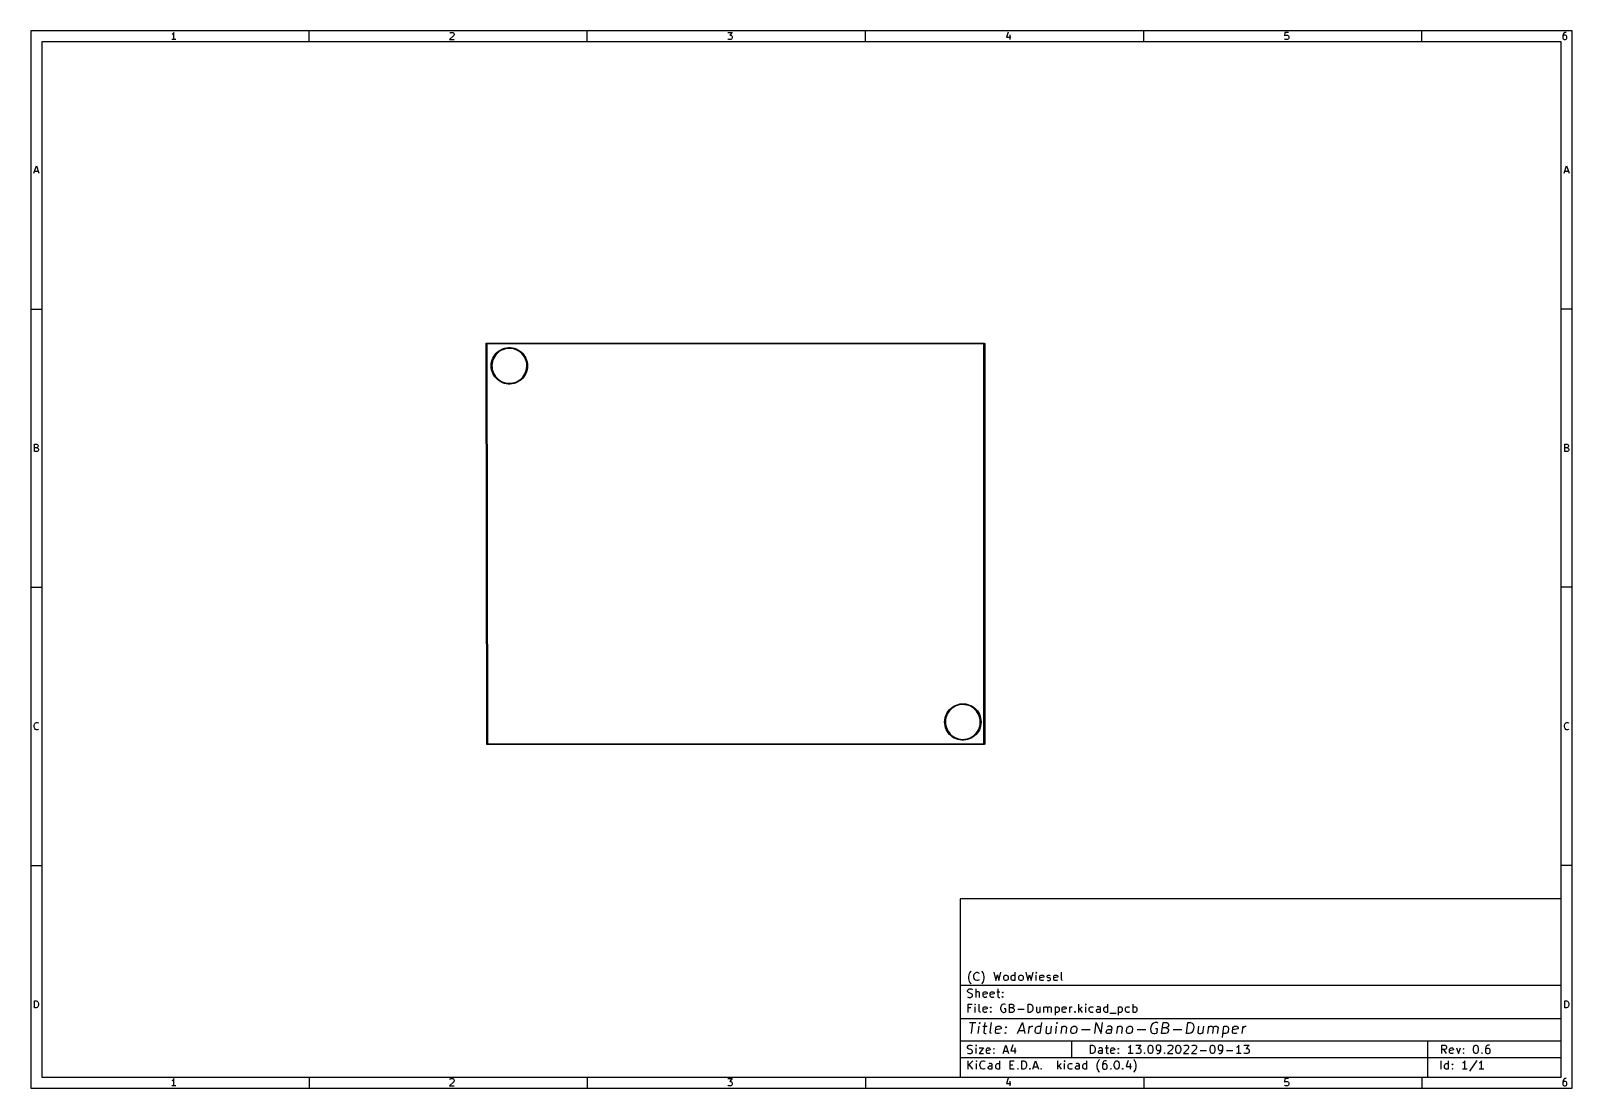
# Model space of a CAD drawing. Extents: x 0.4 to 11.3, y -7.9 to -0.4.
import ezdxf

# ---------------------------------------------------------------- set-up
doc = ezdxf.new("R2010")
doc.units = 0
doc.header["$MEASUREMENT"] = 0
doc.layers.add('BLACK', color=7, linetype='CONTINUOUS')

msp = doc.modelspace()

# ---------------------------------------------------------------- linework, layer by layer
at = {"layer": 'BLACK', "linetype": 'CONTINUOUS'}
for p, q in [((0.393701, -0.393701), (0.393701, -7.8743)), ((11.2993, -0.393701), (0.393701, -0.393701)), ((1.39553, -0.417229), (1.39065, -0.419666)), ((1.4004, -0.412355), (1.39553, -0.417229)), ((1.40528, -0.405043), (1.4004, -0.412355)), ((1.40528, -0.456224), (1.40528, -0.405043)), ((2.3622, -0.472441), (2.3622, -0.393701)), ((3.38597, -0.426978), (3.35672, -0.456224)), ((3.35916, -0.409917), (3.3616, -0.40748)), ((3.3616, -0.40748), (3.36647, -0.405043)), ((3.36647, -0.405043), (3.37866, -0.405043)), ((3.37866, -0.405043), (3.38353, -0.40748)), ((3.38353, -0.40748), (3.38597, -0.409917)), ((3.38597, -0.409917), (3.3884, -0.414792)), ((3.3884, -0.419666), (3.38597, -0.426978)), ((3.3884, -0.414792), (3.3884, -0.419666)), ((4.33071, -0.472441), (4.33071, -0.393701)), ((5.32522, -0.405043), (5.35691, -0.405043)), ((5.35691, -0.405043), (5.33985, -0.424541)), ((5.33985, -0.424541), (5.34716, -0.424541)), ((5.34716, -0.424541), (5.35203, -0.426978)), ((5.35203, -0.426978), (5.35447, -0.429415)), ((5.35447, -0.429415), (5.35691, -0.434289)), ((5.35691, -0.434289), (5.35691, -0.446475)), ((6.29921, -0.472441), (6.29921, -0.393701)), ((7.30835, -0.402606), (7.29617, -0.439164)), ((7.32054, -0.422103), (7.32054, -0.456224)), ((8.26772, -0.472441), (8.26772, -0.393701)), ((9.26711, -0.405043), (9.26467, -0.429415)), ((9.26467, -0.429415), (9.26711, -0.426978)), ((9.29148, -0.405043), (9.26711, -0.405043)), ((9.26711, -0.426978), (9.27198, -0.424541)), ((9.27198, -0.424541), (9.28417, -0.424541)), ((9.28417, -0.424541), (9.28904, -0.426978)), ((9.28904, -0.426978), (9.29148, -0.429415)), ((9.29148, -0.429415), (9.29392, -0.434289)), ((9.29392, -0.434289), (9.29392, -0.446475)), ((10.2362, -0.472441), (10.2362, -0.393701)), ((11.2356, -0.417229), (11.2332, -0.426978)), ((11.2332, -0.426978), (11.2332, -0.446475)), ((11.2356, -0.429415), (11.2332, -0.434289)), ((11.2405, -0.409917), (11.2356, -0.417229)), ((11.238, -0.426978), (11.2356, -0.429415)), ((11.2429, -0.424541), (11.238, -0.426978)), ((11.2429, -0.40748), (11.2405, -0.409917)), ((11.2478, -0.405043), (11.2429, -0.40748)), ((11.2527, -0.424541), (11.2429, -0.424541)), ((11.2575, -0.405043), (11.2478, -0.405043)), ((11.2575, -0.426978), (11.2527, -0.424541)), ((11.26, -0.429415), (11.2575, -0.426978)), ((11.2624, -0.434289), (11.26, -0.429415)), ((11.2624, -0.446475), (11.2624, -0.434289)), ((11.2993, -7.8743), (11.2993, -0.393701)), ((0.472441, -0.472441), (0.472441, -7.79556)), ((11.2206, -0.472441), (0.472441, -0.472441)), ((1.4199, -0.456224), (1.39065, -0.456224)), ((3.35672, -0.456224), (3.3884, -0.456224)), ((5.32766, -0.453787), (5.32522, -0.45135)), ((5.33254, -0.456224), (5.32766, -0.453787)), ((5.34716, -0.456224), (5.33254, -0.456224)), ((5.35203, -0.453787), (5.34716, -0.456224)), ((5.35447, -0.45135), (5.35203, -0.453787)), ((5.35691, -0.446475), (5.35447, -0.45135)), ((7.29617, -0.439164), (7.32785, -0.439164)), ((9.26711, -0.453787), (9.26467, -0.45135)), ((9.27198, -0.456224), (9.26711, -0.453787)), ((9.28417, -0.456224), (9.27198, -0.456224)), ((9.28904, -0.453787), (9.28417, -0.456224)), ((9.29148, -0.45135), (9.28904, -0.453787)), ((9.29392, -0.446475), (9.29148, -0.45135)), ((11.2206, -7.79556), (11.2206, -0.472441)), ((11.2332, -0.446475), (11.2356, -0.45135)), ((11.2356, -0.45135), (11.238, -0.453787)), ((11.238, -0.453787), (11.2429, -0.456224)), ((11.2429, -0.456224), (11.2527, -0.456224)), ((11.2527, -0.456224), (11.2575, -0.453787)), ((11.2575, -0.453787), (11.26, -0.45135)), ((11.26, -0.45135), (11.2624, -0.446475)), ((0.41601, -1.40111), (0.433071, -1.34993)), ((0.420885, -1.38648), (0.445257, -1.38648)), ((0.433071, -1.34993), (0.450131, -1.40111)), ((11.2429, -1.40111), (11.2599, -1.34993)), ((11.2477, -1.38648), (11.2721, -1.38648)), ((11.2599, -1.34993), (11.277, -1.40111)), ((0.393701, -2.3622), (0.472441, -2.3622)), ((11.2993, -2.3622), (11.2206, -2.3622)), ((3.61516, -2.6063), (3.61523, -2.60592)), ((3.61909, -5.44095), (3.61516, -2.6063)), ((3.6152, -2.60579), (3.61527, -2.60567)), ((3.61523, -2.60592), (3.6152, -2.60579)), ((3.61527, -2.60567), (3.61533, -2.60529)), ((3.61533, -2.60529), (3.61583, -2.6047)), ((3.61583, -2.6047), (3.61621, -2.60404)), ((3.61621, -2.60404), (3.61646, -2.60395)), ((3.61646, -2.60395), (3.61663, -2.60374)), ((3.61663, -2.60374), (3.61739, -2.60361)), ((3.61739, -2.60361), (3.61811, -2.60335)), ((3.61811, -2.60335), (7.14, -2.60335)), ((3.62107, -2.60925), (3.625, -5.43799)), ((7.13705, -2.60925), (3.62107, -2.60925)), ((7.13705, -5.43705), (7.13705, -2.60925)), ((7.14, -2.60335), (7.14038, -2.60341)), ((7.14038, -2.60341), (7.14051, -2.60339)), ((7.14051, -2.60339), (7.14063, -2.60346)), ((7.14063, -2.60346), (7.14101, -2.60352)), ((7.14101, -2.60352), (7.1416, -2.60402)), ((7.1416, -2.60402), (7.14226, -2.6044)), ((7.14226, -2.6044), (7.14235, -2.60465)), ((7.14235, -2.60465), (7.14256, -2.60482)), ((7.14256, -2.60482), (7.14269, -2.60558)), ((7.14269, -2.60558), (7.14295, -2.6063)), ((7.14295, -2.6063), (7.14295, -5.44)), ((3.6537, -2.73565), (3.65747, -2.72223)), ((3.65747, -2.72223), (3.66267, -2.70929)), ((3.66373, -2.72163), (3.65976, -2.7348)), ((3.66267, -2.70929), (3.66924, -2.69699)), ((3.66915, -2.70899), (3.66373, -2.72163)), ((3.67595, -2.69703), (3.66915, -2.70899)), ((3.66924, -2.69699), (3.6771, -2.68547)), ((3.68403, -2.6859), (3.67595, -2.69703)), ((3.6771, -2.68547), (3.68615, -2.67486)), ((3.69331, -2.67574), (3.68403, -2.6859)), ((3.68615, -2.67486), (3.6963, -2.6653)), ((3.70366, -2.66668), (3.69331, -2.67574)), ((3.6963, -2.6653), (3.70743, -2.65689)), ((3.71496, -2.65883), (3.70366, -2.66668)), ((3.70743, -2.65689), (3.71939, -2.64972)), ((3.72706, -2.65228), (3.71496, -2.65883)), ((3.71939, -2.64972), (3.73206, -2.6439)), ((3.73982, -2.64713), (3.72706, -2.65228)), ((3.73206, -2.6439), (3.74529, -2.63947)), ((3.75307, -2.64343), (3.73982, -2.64713)), ((3.74529, -2.63947), (3.75891, -2.6365)), ((3.76665, -2.64123), (3.75307, -2.64343)), ((3.75891, -2.6365), (3.77278, -2.63502)), ((3.78039, -2.64056), (3.76665, -2.64123)), ((3.77278, -2.63502), (3.78673, -2.63504)), ((3.79412, -2.64142), (3.78039, -2.64056)), ((3.78673, -2.63504), (3.80059, -2.63657)), ((3.80767, -2.64381), (3.79412, -2.64142)), ((3.80059, -2.63657), (3.8142, -2.63959)), ((3.82086, -2.64769), (3.80767, -2.64381)), ((3.8142, -2.63959), (3.82741, -2.64406)), ((3.83355, -2.65303), (3.82086, -2.64769)), ((3.82741, -2.64406), (3.84006, -2.64993)), ((3.84556, -2.65974), (3.83355, -2.65303)), ((3.84006, -2.64993), (3.852, -2.65714)), ((3.85674, -2.66775), (3.84556, -2.65974)), ((3.852, -2.65714), (3.86309, -2.66559)), ((3.86696, -2.67695), (3.85674, -2.66775)), ((3.86309, -2.66559), (3.87321, -2.67519)), ((3.8761, -2.68724), (3.86696, -2.67695)), ((3.87321, -2.67519), (3.88223, -2.68582)), ((3.88403, -2.69848), (3.8761, -2.68724)), ((3.88223, -2.68582), (3.89005, -2.69737)), ((3.89066, -2.71054), (3.88403, -2.69848)), ((3.89005, -2.69737), (3.89657, -2.7097)), ((3.8959, -2.72325), (3.89066, -2.71054)), ((3.89969, -2.73648), (3.8959, -2.72325)), ((3.89657, -2.7097), (3.90173, -2.72265)), ((3.90173, -2.72265), (3.90546, -2.73609)), ((3.65059, -2.76333), (3.65066, -2.76206)), ((3.6513, -2.77726), (3.65059, -2.76333)), ((3.65066, -2.76206), (3.65139, -2.74941)), ((3.6535, -2.79103), (3.6513, -2.77726)), ((3.65139, -2.74941), (3.6537, -2.73565)), ((3.65718, -2.80448), (3.6535, -2.79103)), ((3.65727, -2.74834), (3.65631, -2.76206)), ((3.65631, -2.76206), (3.65689, -2.7758)), ((3.65689, -2.7758), (3.65899, -2.7894)), ((3.66229, -2.81745), (3.65718, -2.80448)), ((3.65976, -2.7348), (3.65727, -2.74834)), ((3.65899, -2.7894), (3.6626, -2.80268)), ((3.66878, -2.8298), (3.66229, -2.81745)), ((3.6626, -2.80268), (3.66767, -2.81547)), ((3.66767, -2.81547), (3.67413, -2.82761)), ((3.67655, -2.84138), (3.66878, -2.8298)), ((3.67413, -2.82761), (3.6819, -2.83896)), ((3.87392, -2.84299), (3.88216, -2.83197)), ((3.88958, -2.83096), (3.88168, -2.84245)), ((3.88216, -2.83197), (3.88913, -2.82011)), ((3.88913, -2.82011), (3.89472, -2.80754)), ((3.89619, -2.81868), (3.88958, -2.83096)), ((3.89472, -2.80754), (3.89888, -2.79442)), ((3.90144, -2.80576), (3.89619, -2.81868)), ((3.89888, -2.79442), (3.90155, -2.78093)), ((3.90198, -2.75004), (3.89969, -2.73648)), ((3.90526, -2.79235), (3.90144, -2.80576)), ((3.90155, -2.78093), (3.9027, -2.76722)), ((3.90275, -2.76378), (3.90198, -2.75004)), ((3.9027, -2.76722), (3.90275, -2.76378)), ((3.90761, -2.7786), (3.90526, -2.79235)), ((3.90546, -2.73609), (3.90771, -2.74985)), ((3.90846, -2.76468), (3.90761, -2.7786)), ((3.90771, -2.74985), (3.90846, -2.76378)), ((3.90846, -2.76378), (3.90846, -2.76468)), ((3.68554, -2.85204), (3.67655, -2.84138)), ((3.6819, -2.83896), (3.69089, -2.84938)), ((3.69562, -2.86168), (3.68554, -2.85204)), ((3.69089, -2.84938), (3.70098, -2.85873)), ((3.70668, -2.87017), (3.69562, -2.86168)), ((3.70098, -2.85873), (3.71205, -2.86689)), ((3.7186, -2.87741), (3.70668, -2.87017)), ((3.71205, -2.86689), (3.72397, -2.87377)), ((3.73123, -2.88333), (3.7186, -2.87741)), ((3.72397, -2.87377), (3.73657, -2.87928)), ((3.74442, -2.88785), (3.73123, -2.88333)), ((3.73657, -2.87928), (3.74972, -2.88334)), ((3.75802, -2.89091), (3.74442, -2.88785)), ((3.74972, -2.88334), (3.76323, -2.88592)), ((3.77188, -2.89249), (3.75802, -2.89091)), ((3.76323, -2.88592), (3.77695, -2.88698)), ((3.78583, -2.89256), (3.77188, -2.89249)), ((3.77695, -2.88698), (3.7907, -2.8865)), ((3.7997, -2.89113), (3.78583, -2.89256)), ((3.7907, -2.8865), (3.80431, -2.88449)), ((3.81333, -2.88821), (3.7997, -2.89113)), ((3.80431, -2.88449), (3.81761, -2.88097)), ((3.82657, -2.88383), (3.81333, -2.88821)), ((3.81761, -2.88097), (3.83043, -2.876)), ((3.83926, -2.87804), (3.82657, -2.88383)), ((3.83043, -2.876), (3.84262, -2.86963)), ((3.85125, -2.87092), (3.83926, -2.87804)), ((3.84262, -2.86963), (3.85403, -2.86193)), ((3.86241, -2.86255), (3.85125, -2.87092)), ((3.85403, -2.86193), (3.86451, -2.85302)), ((3.87259, -2.85302), (3.86241, -2.86255)), ((3.86451, -2.85302), (3.87392, -2.84299)), ((3.88168, -2.84245), (3.87259, -2.85302)), ((0.419666, -3.36961), (0.419666, -3.31843)), ((0.419666, -3.31843), (0.436727, -3.31843)), ((0.436727, -3.3428), (0.419666, -3.3428)), ((0.439164, -3.36961), (0.419666, -3.36961)), ((0.436727, -3.31843), (0.441601, -3.32087)), ((0.441601, -3.34036), (0.436727, -3.3428)), ((0.436727, -3.3428), (0.444038, -3.34524)), ((0.444038, -3.36717), (0.439164, -3.36961)), ((0.441601, -3.32087), (0.444038, -3.3233)), ((0.444038, -3.33793), (0.441601, -3.34036)), ((0.444038, -3.3233), (0.446475, -3.32818)), ((0.446475, -3.33305), (0.444038, -3.33793)), ((0.444038, -3.34524), (0.446475, -3.34768)), ((0.446475, -3.36474), (0.444038, -3.36717)), ((0.446475, -3.32818), (0.446475, -3.33305)), ((0.446475, -3.34768), (0.448913, -3.35255)), ((0.448913, -3.35986), (0.446475, -3.36474)), ((0.448913, -3.35255), (0.448913, -3.35986)), ((11.2465, -3.36961), (11.2465, -3.31843)), ((11.2465, -3.31843), (11.2636, -3.31843)), ((11.2636, -3.3428), (11.2465, -3.3428)), ((11.266, -3.36961), (11.2465, -3.36961)), ((11.2636, -3.31843), (11.2685, -3.32087)), ((11.2685, -3.34036), (11.2636, -3.3428)), ((11.2636, -3.3428), (11.2709, -3.34524)), ((11.2709, -3.36717), (11.266, -3.36961)), ((11.2685, -3.32087), (11.2709, -3.3233)), ((11.2709, -3.33793), (11.2685, -3.34036)), ((11.2709, -3.3233), (11.2733, -3.32818)), ((11.2733, -3.33305), (11.2709, -3.33793)), ((11.2709, -3.34524), (11.2733, -3.34768)), ((11.2733, -3.36474), (11.2709, -3.36717)), ((11.2733, -3.32818), (11.2733, -3.33305)), ((11.2733, -3.34768), (11.2758, -3.35255)), ((11.2758, -3.35986), (11.2733, -3.36474)), ((11.2758, -3.35255), (11.2758, -3.35986)), ((0.393701, -4.33071), (0.472441, -4.33071)), ((11.2993, -4.33071), (11.2206, -4.33071)), ((6.86613, -5.24191), (6.87133, -5.22897)), ((6.87133, -5.22897), (6.8779, -5.21667)), ((6.87781, -5.22867), (6.8724, -5.24132)), ((6.88461, -5.21671), (6.87781, -5.22867)), ((6.8779, -5.21667), (6.88576, -5.20515)), ((6.8927, -5.20558), (6.88461, -5.21671)), ((6.88576, -5.20515), (6.89482, -5.19455)), ((6.90197, -5.19542), (6.8927, -5.20558)), ((6.89482, -5.19455), (6.90497, -5.18498)), ((6.91232, -5.18636), (6.90197, -5.19542)), ((6.90497, -5.18498), (6.91609, -5.17657)), ((6.92362, -5.17851), (6.91232, -5.18636)), ((6.91609, -5.17657), (6.92805, -5.16941)), ((6.93572, -5.17197), (6.92362, -5.17851)), ((6.92805, -5.16941), (6.94072, -5.16358)), ((6.94848, -5.16681), (6.93572, -5.17197)), ((6.94072, -5.16358), (6.95395, -5.15916)), ((6.96173, -5.16311), (6.94848, -5.16681)), ((6.95395, -5.15916), (6.96757, -5.15619)), ((6.97531, -5.16091), (6.96173, -5.16311)), ((6.96757, -5.15619), (6.98144, -5.1547)), ((6.98905, -5.16024), (6.97531, -5.16091)), ((6.98144, -5.1547), (6.99539, -5.15473)), ((7.00278, -5.16111), (6.98905, -5.16024)), ((6.99539, -5.15473), (7.00925, -5.15626)), ((7.01633, -5.16349), (7.00278, -5.16111)), ((7.00925, -5.15626), (7.02286, -5.15928)), ((7.02953, -5.16738), (7.01633, -5.16349)), ((7.02286, -5.15928), (7.03607, -5.16375)), ((7.04221, -5.17271), (7.02953, -5.16738)), ((7.03607, -5.16375), (7.04872, -5.16962)), ((7.05422, -5.17942), (7.04221, -5.17271)), ((7.04872, -5.16962), (7.06066, -5.17682)), ((7.0654, -5.18743), (7.05422, -5.17942)), ((7.06066, -5.17682), (7.07176, -5.18527)), ((7.07563, -5.19664), (7.0654, -5.18743)), ((7.07176, -5.18527), (7.08187, -5.19487)), ((7.08476, -5.20692), (7.07563, -5.19664)), ((7.08187, -5.19487), (7.09089, -5.20551)), ((7.09269, -5.21817), (7.08476, -5.20692)), ((7.09089, -5.20551), (7.09871, -5.21706)), ((7.09932, -5.23022), (7.09269, -5.21817)), ((7.09871, -5.21706), (7.10524, -5.22938)), ((7.10456, -5.24294), (7.09932, -5.23022)), ((7.10524, -5.22938), (7.11039, -5.24234)), ((0.417229, -5.30887), (0.419666, -5.29912)), ((0.417229, -5.31618), (0.417229, -5.30887)), ((0.419666, -5.32593), (0.417229, -5.31618)), ((0.419666, -5.29912), (0.422103, -5.29424)), ((0.422103, -5.3308), (0.419666, -5.32593)), ((0.422103, -5.29424), (0.426978, -5.28937)), ((0.426978, -5.33568), (0.422103, -5.3308)), ((0.426978, -5.28937), (0.434289, -5.28693)), ((0.434289, -5.33811), (0.426978, -5.33568)), ((0.434289, -5.28693), (0.439164, -5.28693)), ((0.439164, -5.33811), (0.434289, -5.33811)), ((0.439164, -5.28693), (0.446475, -5.28937)), ((0.446475, -5.33568), (0.439164, -5.33811)), ((0.446475, -5.28937), (0.448913, -5.29181)), ((0.448913, -5.33324), (0.446475, -5.33568)), ((6.85925, -5.28301), (6.85933, -5.28174)), ((6.85996, -5.29694), (6.85925, -5.28301)), ((6.85933, -5.28174), (6.86006, -5.26909)), ((6.86216, -5.31071), (6.85996, -5.29694)), ((6.86006, -5.26909), (6.86236, -5.25534)), ((6.86584, -5.32416), (6.86216, -5.31071)), ((6.86236, -5.25534), (6.86613, -5.24191)), ((6.86594, -5.26802), (6.86498, -5.28174)), ((6.86498, -5.28174), (6.86555, -5.29549)), ((6.86555, -5.29549), (6.86766, -5.30908)), ((6.87095, -5.33714), (6.86584, -5.32416)), ((6.86842, -5.25449), (6.86594, -5.26802)), ((6.86766, -5.30908), (6.87126, -5.32236)), ((6.8724, -5.24132), (6.86842, -5.25449)), ((6.87744, -5.34949), (6.87095, -5.33714)), ((6.87126, -5.32236), (6.87633, -5.33515)), ((6.87633, -5.33515), (6.88279, -5.3473)), ((7.09083, -5.35166), (7.09779, -5.33979)), ((7.09779, -5.33979), (7.10338, -5.32722)), ((7.10485, -5.33836), (7.09824, -5.35064)), ((7.10338, -5.32722), (7.10754, -5.31411)), ((7.10835, -5.25616), (7.10456, -5.24294)), ((7.1101, -5.32544), (7.10485, -5.33836)), ((7.10754, -5.31411), (7.11022, -5.30061)), ((7.11065, -5.26973), (7.10835, -5.25616)), ((7.11392, -5.31203), (7.1101, -5.32544)), ((7.11022, -5.30061), (7.11137, -5.28691)), ((7.11039, -5.24234), (7.11412, -5.25578)), ((7.11141, -5.28346), (7.11065, -5.26973)), ((7.11137, -5.28691), (7.11141, -5.28346)), ((7.11627, -5.29828), (7.11392, -5.31203)), ((7.11412, -5.25578), (7.11637, -5.26954)), ((7.11712, -5.28436), (7.11627, -5.29828)), ((7.11637, -5.26954), (7.11713, -5.28346)), ((7.11713, -5.28346), (7.11712, -5.28436)), ((11.2441, -5.30887), (11.2465, -5.29912)), ((11.2441, -5.31618), (11.2441, -5.30887)), ((11.2465, -5.32593), (11.2441, -5.31618)), ((11.2465, -5.29912), (11.249, -5.29424)), ((11.249, -5.3308), (11.2465, -5.32593)), ((11.249, -5.29424), (11.2538, -5.28937)), ((11.2538, -5.33568), (11.249, -5.3308)), ((11.2538, -5.28937), (11.2611, -5.28693)), ((11.2611, -5.33811), (11.2538, -5.33568)), ((11.2611, -5.28693), (11.266, -5.28693)), ((11.266, -5.33811), (11.2611, -5.33811)), ((11.266, -5.28693), (11.2733, -5.28937)), ((11.2733, -5.33568), (11.266, -5.33811)), ((11.2733, -5.28937), (11.2758, -5.29181)), ((11.2758, -5.33324), (11.2733, -5.33568)), ((3.61936, -5.44167), (3.61909, -5.44095)), ((3.61949, -5.44242), (3.61936, -5.44167)), ((3.6197, -5.44259), (3.61949, -5.44242)), ((3.61979, -5.44285), (3.6197, -5.44259)), ((3.62045, -5.44323), (3.61979, -5.44285)), ((3.62104, -5.44372), (3.62045, -5.44323)), ((3.62142, -5.44379), (3.62104, -5.44372)), ((3.62154, -5.44385), (3.62142, -5.44379)), ((3.62167, -5.44383), (3.62154, -5.44385)), ((3.62205, -5.4439), (3.62167, -5.44383)), ((7.14, -5.44295), (3.62205, -5.4439)), ((3.625, -5.43799), (7.13705, -5.43705)), ((6.88522, -5.36106), (6.87744, -5.34949)), ((6.88279, -5.3473), (6.89056, -5.35865)), ((6.8942, -5.37173), (6.88522, -5.36106)), ((6.89056, -5.35865), (6.89955, -5.36906)), ((6.90428, -5.38136), (6.8942, -5.37173)), ((6.89955, -5.36906), (6.90964, -5.37841)), ((6.91534, -5.38985), (6.90428, -5.38136)), ((6.90964, -5.37841), (6.92072, -5.38658)), ((6.92726, -5.3971), (6.91534, -5.38985)), ((6.92072, -5.38658), (6.93263, -5.39345)), ((6.93989, -5.40301), (6.92726, -5.3971)), ((6.93263, -5.39345), (6.94524, -5.39896)), ((6.95308, -5.40753), (6.93989, -5.40301)), ((6.94524, -5.39896), (6.95838, -5.40303)), ((6.96669, -5.4106), (6.95308, -5.40753)), ((6.95838, -5.40303), (6.97189, -5.40561)), ((6.98054, -5.41217), (6.96669, -5.4106)), ((6.97189, -5.40561), (6.98561, -5.40666)), ((6.99449, -5.41225), (6.98054, -5.41217)), ((6.98561, -5.40666), (6.99936, -5.40618)), ((7.00836, -5.41081), (6.99449, -5.41225)), ((6.99936, -5.40618), (7.01297, -5.40417)), ((7.02199, -5.40789), (7.00836, -5.41081)), ((7.01297, -5.40417), (7.02627, -5.40066)), ((7.03524, -5.40351), (7.02199, -5.40789)), ((7.02627, -5.40066), (7.03909, -5.39568)), ((7.04793, -5.39773), (7.03524, -5.40351)), ((7.03909, -5.39568), (7.05129, -5.38931)), ((7.05992, -5.39061), (7.04793, -5.39773)), ((7.05129, -5.38931), (7.06269, -5.38162)), ((7.07107, -5.38224), (7.05992, -5.39061)), ((7.06269, -5.38162), (7.07317, -5.3727)), ((7.08125, -5.37271), (7.07107, -5.38224)), ((7.07317, -5.3727), (7.08259, -5.36267)), ((7.09034, -5.36213), (7.08125, -5.37271)), ((7.08259, -5.36267), (7.09083, -5.35166)), ((7.09824, -5.35064), (7.09034, -5.36213)), ((7.14072, -5.44269), (7.14, -5.44295)), ((7.14148, -5.44256), (7.14072, -5.44269)), ((7.14165, -5.44235), (7.14148, -5.44256)), ((7.1419, -5.44226), (7.14165, -5.44235)), ((7.14228, -5.4416), (7.1419, -5.44226)), ((7.14277, -5.44101), (7.14228, -5.4416)), ((7.14284, -5.44063), (7.14277, -5.44101)), ((7.14291, -5.44051), (7.14284, -5.44063)), ((7.14295, -5.44), (7.14289, -5.44038)), ((7.14289, -5.44038), (7.14291, -5.44051)), ((0.393701, -6.29921), (0.472441, -6.29921)), ((11.2993, -6.29921), (11.2206, -6.29921)), ((6.96859, -6.53572), (6.96859, -7.79556)), ((11.2206, -6.53572), (6.96859, -6.53572)), ((11.2206, -7.79556), (11.2206, -6.53572)), ((7.0297, -7.08549), (7.03251, -7.07143)), ((7.0297, -7.09674), (7.0297, -7.08549)), ((7.03251, -7.07143), (7.03532, -7.06299)), ((7.03532, -7.06299), (7.03813, -7.05737)), ((7.03813, -7.05737), (7.04376, -7.04893)), ((7.04376, -7.04893), (7.04657, -7.04612)), ((7.06626, -7.07987), (7.06907, -7.06862)), ((7.06626, -7.0883), (7.06626, -7.07987)), ((7.06907, -7.09955), (7.06626, -7.0883)), ((7.06907, -7.06862), (7.07188, -7.06299)), ((7.07188, -7.06299), (7.07751, -7.05737)), ((7.07751, -7.05737), (7.08594, -7.05456)), ((7.08594, -7.05456), (7.09157, -7.05456)), ((7.09157, -7.05456), (7.1, -7.05737)), ((7.1, -7.05737), (7.10281, -7.06018)), ((7.12531, -7.04893), (7.1225, -7.04612)), ((7.13094, -7.05737), (7.12531, -7.04893)), ((7.13375, -7.06299), (7.13094, -7.05737)), ((7.13656, -7.07143), (7.13375, -7.06299)), ((7.13937, -7.08549), (7.13656, -7.07143)), ((7.13937, -7.09674), (7.13937, -7.08549)), ((7.20686, -7.05456), (7.22092, -7.11361)), ((7.22092, -7.11361), (7.23217, -7.07143)), ((7.23217, -7.07143), (7.24342, -7.11361)), ((7.24342, -7.11361), (7.25748, -7.05456)), ((7.27717, -7.08549), (7.27998, -7.07987)), ((7.27717, -7.10236), (7.27717, -7.08549)), ((7.27998, -7.07987), (7.28279, -7.07706)), ((7.28279, -7.07706), (7.28842, -7.07424)), ((7.28842, -7.07424), (7.29685, -7.07424)), ((7.29685, -7.07424), (7.30248, -7.07706)), ((7.30248, -7.07706), (7.30529, -7.07987)), ((7.30529, -7.07987), (7.3081, -7.08549)), ((7.3081, -7.08549), (7.3081, -7.10236)), ((7.3306, -7.08549), (7.33341, -7.07987)), ((7.3306, -7.10236), (7.3306, -7.08549)), ((7.33341, -7.07987), (7.33622, -7.07706)), ((7.33622, -7.07706), (7.34185, -7.07424)), ((7.34185, -7.07424), (7.3531, -7.07424)), ((7.3531, -7.07424), (7.35872, -7.07706)), ((7.35872, -7.11361), (7.35872, -7.05456)), ((7.38403, -7.08549), (7.38684, -7.07987)), ((7.38403, -7.10236), (7.38403, -7.08549)), ((7.38684, -7.07987), (7.38965, -7.07706)), ((7.38965, -7.07706), (7.39528, -7.07424)), ((7.39528, -7.07424), (7.40371, -7.07424)), ((7.40371, -7.07424), (7.40934, -7.07706)), ((7.40934, -7.07706), (7.41215, -7.07987)), ((7.41215, -7.07987), (7.41496, -7.08549)), ((7.41496, -7.08549), (7.41496, -7.10236)), ((7.43465, -7.05456), (7.44871, -7.11361)), ((7.44871, -7.11361), (7.45996, -7.07143)), ((7.45996, -7.07143), (7.47121, -7.11361)), ((7.47121, -7.11361), (7.48527, -7.05456)), ((7.50776, -7.05456), (7.50495, -7.05737)), ((7.50495, -7.05737), (7.50776, -7.06018)), ((7.51058, -7.05737), (7.50776, -7.05456)), ((7.50776, -7.05456), (7.50776, -7.06018)), ((7.50776, -7.06018), (7.51058, -7.05737)), ((7.50776, -7.11361), (7.50776, -7.07424)), ((7.53307, -7.08268), (7.53589, -7.07706)), ((7.53307, -7.10518), (7.53307, -7.08268)), ((7.56119, -7.0883), (7.53307, -7.09393)), ((7.53589, -7.07706), (7.54151, -7.07424)), ((7.54151, -7.07424), (7.55276, -7.07424)), ((7.55276, -7.07424), (7.55838, -7.07706)), ((7.55838, -7.07706), (7.56119, -7.08268)), ((7.56119, -7.08268), (7.56119, -7.0883)), ((7.58369, -7.08268), (7.5865, -7.07706)), ((7.58369, -7.08549), (7.58369, -7.08268)), ((7.5865, -7.09112), (7.58369, -7.08549)), ((7.5865, -7.07706), (7.59213, -7.07424)), ((7.59213, -7.07424), (7.60056, -7.07424)), ((7.60056, -7.07424), (7.60619, -7.07706)), ((7.6315, -7.08268), (7.63431, -7.07706)), ((7.6315, -7.10518), (7.6315, -7.08268)), ((7.65962, -7.0883), (7.6315, -7.09393)), ((7.63431, -7.07706), (7.63993, -7.07424)), ((7.63993, -7.07424), (7.65118, -7.07424)), ((7.65118, -7.07424), (7.65681, -7.07706)), ((7.65681, -7.07706), (7.65962, -7.08268)), ((7.65962, -7.08268), (7.65962, -7.0883)), ((7.68493, -7.10518), (7.68493, -7.05456)), ((6.96859, -7.14595), (11.2206, -7.14595)), ((7.02216, -7.18392), (7.02497, -7.17829)), ((7.02216, -7.18954), (7.02216, -7.18392)), ((7.02497, -7.19517), (7.02216, -7.18954)), ((7.02497, -7.17829), (7.02779, -7.17548)), ((7.02779, -7.19798), (7.02497, -7.19517)), ((7.02779, -7.17548), (7.03341, -7.17267)), ((7.03251, -7.1108), (7.0297, -7.09674)), ((7.03532, -7.11924), (7.03251, -7.1108)), ((7.03341, -7.17267), (7.04747, -7.17267)), ((7.03813, -7.12486), (7.03532, -7.11924)), ((7.04376, -7.1333), (7.03813, -7.12486)), ((7.04657, -7.13611), (7.04376, -7.1333)), ((7.04747, -7.17267), (7.05591, -7.17548)), ((7.07188, -7.10518), (7.06907, -7.09955)), ((7.07751, -7.1108), (7.07188, -7.10518)), ((7.08594, -7.11361), (7.07751, -7.1108)), ((7.08122, -7.23172), (7.08122, -7.17267)), ((7.08403, -7.19517), (7.08122, -7.19798)), ((7.08965, -7.19235), (7.08403, -7.19517)), ((7.09157, -7.11361), (7.08594, -7.11361)), ((7.09809, -7.19235), (7.08965, -7.19235)), ((7.1, -7.1108), (7.09157, -7.11361)), ((7.10371, -7.19517), (7.09809, -7.19235)), ((7.10281, -7.10799), (7.1, -7.1108)), ((7.10653, -7.20079), (7.10371, -7.19517)), ((7.1225, -7.13611), (7.12531, -7.1333)), ((7.12531, -7.1333), (7.13094, -7.12486)), ((7.13094, -7.12486), (7.13375, -7.11924)), ((7.13184, -7.20079), (7.13465, -7.19517)), ((7.13375, -7.11924), (7.13656, -7.1108)), ((7.13465, -7.19517), (7.14027, -7.19235)), ((7.13656, -7.1108), (7.13937, -7.09674)), ((7.14027, -7.19235), (7.15152, -7.19235)), ((7.15152, -7.19235), (7.15715, -7.19517)), ((7.15715, -7.19517), (7.15996, -7.20079)), ((7.18245, -7.20079), (7.18527, -7.19517)), ((7.18527, -7.19517), (7.19089, -7.19235)), ((7.19089, -7.19235), (7.20214, -7.19235)), ((7.20214, -7.19235), (7.20776, -7.19517)), ((7.20776, -7.19517), (7.21058, -7.20079)), ((7.22745, -7.19235), (7.24995, -7.19235)), ((7.23589, -7.17267), (7.23589, -7.22329)), ((7.26682, -7.19798), (7.26963, -7.19517)), ((7.26963, -7.19517), (7.27244, -7.19798)), ((7.26963, -7.19517), (7.26963, -7.20079)), ((7.27998, -7.10799), (7.27717, -7.10236)), ((7.28279, -7.1108), (7.27998, -7.10799)), ((7.28842, -7.11361), (7.28279, -7.1108)), ((7.29685, -7.11361), (7.28842, -7.11361)), ((7.30248, -7.1108), (7.29685, -7.11361)), ((7.30529, -7.10799), (7.30248, -7.1108)), ((7.3081, -7.10236), (7.30529, -7.10799)), ((7.33341, -7.10799), (7.3306, -7.10236)), ((7.33622, -7.1108), (7.33341, -7.10799)), ((7.34185, -7.11361), (7.33622, -7.1108)), ((7.3531, -7.11361), (7.34185, -7.11361)), ((7.35872, -7.1108), (7.3531, -7.11361)), ((7.38684, -7.10799), (7.38403, -7.10236)), ((7.38965, -7.1108), (7.38684, -7.10799)), ((7.39528, -7.11361), (7.38965, -7.1108)), ((7.40371, -7.11361), (7.39528, -7.11361)), ((7.40934, -7.1108), (7.40371, -7.11361)), ((7.41215, -7.10799), (7.40934, -7.1108)), ((7.41496, -7.10236), (7.41215, -7.10799)), ((7.53589, -7.1108), (7.53307, -7.10518)), ((7.54151, -7.11361), (7.53589, -7.1108)), ((7.55276, -7.11361), (7.54151, -7.11361)), ((7.55838, -7.1108), (7.55276, -7.11361)), ((7.58369, -7.1108), (7.58932, -7.11361)), ((7.59213, -7.09393), (7.5865, -7.09112)), ((7.58932, -7.11361), (7.60056, -7.11361)), ((7.60056, -7.09393), (7.59213, -7.09393)), ((7.60619, -7.09674), (7.60056, -7.09393)), ((7.60056, -7.11361), (7.60619, -7.1108)), ((7.609, -7.10236), (7.60619, -7.09674)), ((7.60619, -7.1108), (7.609, -7.10518)), ((7.609, -7.10518), (7.609, -7.10236)), ((7.63431, -7.1108), (7.6315, -7.10518)), ((7.63993, -7.11361), (7.63431, -7.1108)), ((7.65118, -7.11361), (7.63993, -7.11361)), ((7.65681, -7.1108), (7.65118, -7.11361)), ((7.68774, -7.1108), (7.68493, -7.10518)), ((7.69337, -7.11361), (7.68774, -7.1108)), ((0.419666, -7.30662), (0.419666, -7.25544)), ((0.419666, -7.25544), (0.431852, -7.25544)), ((0.431852, -7.30662), (0.419666, -7.30662)), ((0.431852, -7.25544), (0.439164, -7.25787)), ((0.439164, -7.30418), (0.431852, -7.30662)), ((0.439164, -7.25787), (0.444038, -7.26275)), ((0.444038, -7.29931), (0.439164, -7.30418)), ((0.444038, -7.26275), (0.446475, -7.26762)), ((0.446475, -7.29443), (0.444038, -7.29931)), ((0.446475, -7.26762), (0.448913, -7.27737)), ((0.448913, -7.28468), (0.446475, -7.29443)), ((0.448913, -7.27737), (0.448913, -7.28468)), ((7.02216, -7.22891), (7.0306, -7.23172)), ((7.02497, -7.33802), (7.02497, -7.27897)), ((7.02497, -7.27897), (7.0531, -7.27897)), ((7.03341, -7.20079), (7.02779, -7.19798)), ((7.0306, -7.23172), (7.04466, -7.23172)), ((7.04466, -7.2036), (7.03341, -7.20079)), ((7.05028, -7.20641), (7.04466, -7.2036)), ((7.04466, -7.23172), (7.05028, -7.22891)), ((7.0531, -7.20923), (7.05028, -7.20641)), ((7.05028, -7.22891), (7.0531, -7.2261)), ((7.05591, -7.21485), (7.0531, -7.20923)), ((7.0531, -7.2261), (7.05591, -7.22047)), ((7.05591, -7.22047), (7.05591, -7.21485)), ((7.07559, -7.27897), (7.07278, -7.28178)), ((7.07278, -7.28178), (7.07559, -7.28459)), ((7.0784, -7.28178), (7.07559, -7.27897)), ((7.07559, -7.27897), (7.07559, -7.28459)), ((7.07559, -7.28459), (7.0784, -7.28178)), ((7.07559, -7.33802), (7.07559, -7.29865)), ((7.10371, -7.32959), (7.10371, -7.27897)), ((7.10653, -7.23172), (7.10653, -7.20079)), ((7.13184, -7.22329), (7.13184, -7.20079)), ((7.15996, -7.20641), (7.13184, -7.21204)), ((7.13465, -7.22891), (7.13184, -7.22329)), ((7.13184, -7.30709), (7.13465, -7.30146)), ((7.14027, -7.23172), (7.13465, -7.22891)), ((7.13465, -7.30146), (7.14027, -7.29865)), ((7.15152, -7.23172), (7.14027, -7.23172)), ((7.14027, -7.29865), (7.15152, -7.29865)), ((7.15715, -7.22891), (7.15152, -7.23172)), ((7.15152, -7.29865), (7.15715, -7.30146)), ((7.15715, -7.30146), (7.15996, -7.30709)), ((7.15996, -7.20079), (7.15996, -7.20641)), ((7.18245, -7.22329), (7.18245, -7.20079)), ((7.21058, -7.20641), (7.18245, -7.21204)), ((7.18527, -7.22891), (7.18245, -7.22329)), ((7.18245, -7.30428), (7.18527, -7.30146)), ((7.18527, -7.30709), (7.18245, -7.30428)), ((7.19089, -7.23172), (7.18527, -7.22891)), ((7.18527, -7.30146), (7.18808, -7.30428)), ((7.18527, -7.30146), (7.18527, -7.30709)), ((7.18808, -7.30428), (7.18527, -7.30709)), ((7.20214, -7.23172), (7.19089, -7.23172)), ((7.20776, -7.22891), (7.20214, -7.23172)), ((7.21058, -7.20079), (7.21058, -7.20641)), ((7.23589, -7.22329), (7.2387, -7.22891)), ((7.2387, -7.22891), (7.24432, -7.23172)), ((7.24432, -7.23172), (7.24995, -7.23172)), ((7.25838, -7.29303), (7.25557, -7.30428)), ((7.25557, -7.30428), (7.25557, -7.31271)), ((7.26119, -7.2874), (7.25838, -7.29303)), ((7.26682, -7.28178), (7.26119, -7.2874)), ((7.26963, -7.20079), (7.26682, -7.19798)), ((7.26682, -7.22891), (7.26963, -7.2261)), ((7.26963, -7.23172), (7.26682, -7.22891)), ((7.27526, -7.27897), (7.26682, -7.28178)), ((7.27244, -7.19798), (7.26963, -7.20079)), ((7.26963, -7.2261), (7.27244, -7.22891)), ((7.26963, -7.2261), (7.26963, -7.23172)), ((7.27244, -7.22891), (7.26963, -7.23172)), ((7.28369, -7.27897), (7.27526, -7.27897)), ((7.28932, -7.28178), (7.28369, -7.27897)), ((7.31744, -7.33802), (7.31744, -7.27897)), ((7.31744, -7.27897), (7.33712, -7.27897)), ((7.33712, -7.27897), (7.34275, -7.28178)), ((7.34275, -7.30428), (7.33712, -7.30709)), ((7.34275, -7.28178), (7.34556, -7.28459)), ((7.34556, -7.30146), (7.34275, -7.30428)), ((7.34556, -7.28459), (7.34837, -7.29022)), ((7.34837, -7.29584), (7.34556, -7.30146)), ((7.34837, -7.29022), (7.34837, -7.29584)), ((7.44961, -7.33802), (7.44961, -7.27897)), ((7.44961, -7.27897), (7.46367, -7.27897)), ((7.46367, -7.27897), (7.47211, -7.28178)), ((7.47211, -7.28178), (7.47773, -7.2874)), ((7.47773, -7.2874), (7.48054, -7.29303)), ((7.48054, -7.29303), (7.48335, -7.30428)), ((7.48335, -7.30428), (7.48335, -7.31271)), ((7.50866, -7.29865), (7.50866, -7.32959)), ((7.53397, -7.29865), (7.53397, -7.33802)), ((7.56209, -7.33802), (7.56209, -7.29865)), ((7.56209, -7.30428), (7.56491, -7.30146)), ((7.56491, -7.30146), (7.57053, -7.29865)), ((7.57053, -7.29865), (7.57897, -7.29865)), ((7.57897, -7.29865), (7.58459, -7.30146)), ((7.58459, -7.30146), (7.5874, -7.30709)), ((7.5874, -7.30709), (7.59022, -7.30146)), ((7.59022, -7.30146), (7.59584, -7.29865)), ((7.59584, -7.29865), (7.60428, -7.29865)), ((7.60428, -7.29865), (7.6099, -7.30146)), ((7.6099, -7.30146), (7.61271, -7.30709)), ((7.64083, -7.29865), (7.64083, -7.35771)), ((7.64083, -7.30146), (7.64646, -7.29865)), ((7.64646, -7.29865), (7.65771, -7.29865)), ((7.65771, -7.29865), (7.66333, -7.30146)), ((7.66333, -7.30146), (7.66614, -7.30428)), ((7.66614, -7.30428), (7.66896, -7.3099)), ((7.69145, -7.30709), (7.69427, -7.30146)), ((7.69427, -7.30146), (7.69989, -7.29865)), ((7.69989, -7.29865), (7.71114, -7.29865)), ((7.71114, -7.29865), (7.71676, -7.30146)), ((7.71676, -7.30146), (7.71957, -7.30709)), ((7.74488, -7.33802), (7.74488, -7.29865)), ((7.74488, -7.3099), (7.7477, -7.30428)), ((7.7477, -7.30428), (7.75051, -7.30146)), ((7.75051, -7.30146), (7.75613, -7.29865)), ((7.75613, -7.29865), (7.76176, -7.29865)), ((7.80956, -7.33802), (7.80956, -7.27897)), ((7.83206, -7.29865), (7.80956, -7.32115)), ((7.85737, -7.27897), (7.85456, -7.28178)), ((7.85456, -7.28178), (7.85737, -7.28459)), ((7.86018, -7.28178), (7.85737, -7.27897)), ((7.85737, -7.27897), (7.85737, -7.28459)), ((7.85737, -7.28459), (7.86018, -7.28178)), ((7.85737, -7.33802), (7.85737, -7.29865)), ((7.88268, -7.3099), (7.88549, -7.30428)), ((7.88549, -7.30428), (7.8883, -7.30146)), ((7.8883, -7.30146), (7.89393, -7.29865)), ((7.89393, -7.29865), (7.90518, -7.29865)), ((7.90518, -7.29865), (7.9108, -7.30146)), ((7.94173, -7.29865), (7.93611, -7.30146)), ((7.95298, -7.29865), (7.94173, -7.29865)), ((7.95861, -7.30146), (7.95298, -7.29865)), ((7.96142, -7.30709), (7.95861, -7.30146)), ((7.98673, -7.3099), (7.98954, -7.30428)), ((7.98954, -7.30428), (7.99235, -7.30146)), ((7.99235, -7.30146), (7.99798, -7.29865)), ((7.99798, -7.29865), (8.00923, -7.29865)), ((8.00923, -7.29865), (8.01485, -7.30146)), ((8.01485, -7.33802), (8.01485, -7.27897)), ((8.08797, -7.29865), (8.08797, -7.35771)), ((8.08797, -7.30146), (8.09359, -7.29865)), ((8.09359, -7.29865), (8.10484, -7.29865)), ((8.10484, -7.29865), (8.11046, -7.30146)), ((8.11046, -7.30146), (8.11328, -7.30428)), ((8.11328, -7.30428), (8.11609, -7.3099)), ((8.13858, -7.3099), (8.1414, -7.30428)), ((8.1414, -7.30428), (8.14421, -7.30146)), ((8.14421, -7.30146), (8.14983, -7.29865)), ((8.14983, -7.29865), (8.16108, -7.29865)), ((8.16108, -7.29865), (8.16671, -7.30146)), ((8.19202, -7.33802), (8.19202, -7.27897)), ((8.19202, -7.30146), (8.19764, -7.29865)), ((8.19764, -7.29865), (8.20889, -7.29865)), ((8.20889, -7.29865), (8.21451, -7.30146)), ((8.21451, -7.30146), (8.21733, -7.30428)), ((8.21733, -7.30428), (8.22014, -7.3099)), ((11.2465, -7.30662), (11.2465, -7.25544)), ((11.2465, -7.25544), (11.2587, -7.25544)), ((11.2587, -7.30662), (11.2465, -7.30662)), ((11.2587, -7.25544), (11.266, -7.25787)), ((11.266, -7.30418), (11.2587, -7.30662)), ((11.266, -7.25787), (11.2709, -7.26275)), ((11.2709, -7.29931), (11.266, -7.30418)), ((11.2709, -7.26275), (11.2733, -7.26762)), ((11.2733, -7.29443), (11.2709, -7.29931)), ((11.2733, -7.26762), (11.2758, -7.27737)), ((11.2758, -7.28468), (11.2733, -7.29443)), ((11.2758, -7.27737), (11.2758, -7.28468)), ((6.96859, -7.38217), (11.2206, -7.38217)), ((7.04466, -7.30709), (7.02497, -7.30709)), ((7.03601, -7.40992), (7.081, -7.40992)), ((7.04866, -7.48866), (7.0585, -7.40992)), ((7.10725, -7.40992), (7.10303, -7.41367)), ((7.10303, -7.41367), (7.10631, -7.41742)), ((7.10653, -7.33521), (7.10371, -7.32959)), ((7.10725, -7.40992), (7.10631, -7.41742)), ((7.10631, -7.41742), (7.11053, -7.41367)), ((7.11215, -7.33802), (7.10653, -7.33521)), ((7.11053, -7.41367), (7.10725, -7.40992)), ((7.13184, -7.32959), (7.13184, -7.30709)), ((7.15996, -7.31271), (7.13184, -7.31834)), ((7.13465, -7.33521), (7.13184, -7.32959)), ((7.14027, -7.33802), (7.13465, -7.33521)), ((7.14474, -7.40992), (7.13631, -7.47741)), ((7.15152, -7.33802), (7.14027, -7.33802)), ((7.15715, -7.33521), (7.15152, -7.33802)), ((7.15996, -7.30709), (7.15996, -7.31271)), ((7.1813, -7.47741), (7.18974, -7.40992)), ((7.18245, -7.33521), (7.18527, -7.3324)), ((7.18527, -7.33802), (7.18245, -7.33521)), ((7.18527, -7.3324), (7.18808, -7.33521)), ((7.18527, -7.3324), (7.18527, -7.33802)), ((7.18808, -7.33521), (7.18527, -7.33802)), ((7.25557, -7.31271), (7.25838, -7.32396)), ((7.25838, -7.32396), (7.26119, -7.32959)), ((7.26119, -7.32959), (7.26682, -7.33521)), ((7.26682, -7.33521), (7.27526, -7.33802)), ((7.27526, -7.33802), (7.28088, -7.33802)), ((7.29213, -7.31271), (7.28088, -7.31271)), ((7.28088, -7.33802), (7.28932, -7.33521)), ((7.28932, -7.33521), (7.29213, -7.3324)), ((7.29213, -7.3324), (7.29213, -7.31271)), ((7.33712, -7.30709), (7.31744, -7.30709)), ((7.33993, -7.33802), (7.31744, -7.33802)), ((7.33712, -7.30709), (7.34556, -7.3099)), ((7.34556, -7.33521), (7.33993, -7.33802)), ((7.34556, -7.3099), (7.34837, -7.31271)), ((7.34837, -7.3324), (7.34556, -7.33521)), ((7.34837, -7.31271), (7.35118, -7.31834)), ((7.35118, -7.32677), (7.34837, -7.3324)), ((7.35118, -7.31834), (7.35118, -7.32677)), ((7.37487, -7.48866), (7.41096, -7.40992)), ((7.37649, -7.31553), (7.42149, -7.31553)), ((7.41096, -7.40992), (7.42736, -7.48866)), ((7.46367, -7.33802), (7.44961, -7.33802)), ((7.47211, -7.33521), (7.46367, -7.33802)), ((7.47773, -7.32959), (7.47211, -7.33521)), ((7.48054, -7.32396), (7.47773, -7.32959)), ((7.48335, -7.31271), (7.48054, -7.32396)), ((7.50866, -7.32959), (7.51148, -7.33521)), ((7.51148, -7.33521), (7.5171, -7.33802)), ((7.5171, -7.33802), (7.52554, -7.33802)), ((7.52554, -7.33802), (7.53116, -7.33521)), ((7.53116, -7.33521), (7.53397, -7.3324)), ((7.5361, -7.48866), (7.54594, -7.40992)), ((7.5874, -7.30709), (7.5874, -7.33802)), ((7.61271, -7.30709), (7.61271, -7.33802)), ((7.64646, -7.33802), (7.64083, -7.33521)), ((7.65771, -7.33802), (7.64646, -7.33802)), ((7.65468, -7.40992), (7.65046, -7.41367)), ((7.65046, -7.41367), (7.65374, -7.41742)), ((7.65468, -7.40992), (7.65374, -7.41742)), ((7.65374, -7.41742), (7.65796, -7.41367)), ((7.65796, -7.41367), (7.65468, -7.40992)), ((7.66333, -7.33521), (7.65771, -7.33802)), ((7.66614, -7.3324), (7.66333, -7.33521)), ((7.66896, -7.32677), (7.66614, -7.3324)), ((7.66896, -7.3099), (7.66896, -7.32677)), ((7.69145, -7.32959), (7.69145, -7.30709)), ((7.71957, -7.31271), (7.69145, -7.31834)), ((7.69427, -7.33521), (7.69145, -7.32959)), ((7.69989, -7.33802), (7.69427, -7.33521)), ((7.71114, -7.33802), (7.69989, -7.33802)), ((7.71676, -7.33521), (7.71114, -7.33802)), ((7.71957, -7.30709), (7.71957, -7.31271)), ((7.77863, -7.33521), (7.78144, -7.3324)), ((7.78144, -7.33802), (7.77863, -7.33521)), ((7.78144, -7.3324), (7.78425, -7.33521)), ((7.78144, -7.3324), (7.78144, -7.33802)), ((7.78425, -7.33521), (7.78144, -7.33802)), ((7.81519, -7.31553), (7.83206, -7.33802)), ((7.88268, -7.32677), (7.88268, -7.3099)), ((7.88549, -7.3324), (7.88268, -7.32677)), ((7.8883, -7.33521), (7.88549, -7.3324)), ((7.89393, -7.33802), (7.8883, -7.33521)), ((7.90518, -7.33802), (7.89393, -7.33802)), ((7.9108, -7.33521), (7.90518, -7.33802)), ((7.9223, -7.48866), (7.93215, -7.40992)), ((7.93215, -7.40992), (7.9673, -7.48866)), ((7.9333, -7.32396), (7.93611, -7.31834)), ((7.9333, -7.32959), (7.9333, -7.32396)), ((7.93611, -7.33521), (7.9333, -7.32959)), ((7.93611, -7.31834), (7.94173, -7.31553)), ((7.94173, -7.33802), (7.93611, -7.33521)), ((7.94173, -7.31553), (7.9558, -7.31553)), ((7.9558, -7.33802), (7.94173, -7.33802)), ((7.9558, -7.31553), (7.96142, -7.31271)), ((7.96142, -7.33521), (7.9558, -7.33802)), ((7.96142, -7.33802), (7.96142, -7.30709)), ((7.9673, -7.48866), (7.97714, -7.40992)), ((7.98673, -7.32677), (7.98673, -7.3099)), ((7.98954, -7.3324), (7.98673, -7.32677)), ((7.99235, -7.33521), (7.98954, -7.3324)), ((7.99798, -7.33802), (7.99235, -7.33521)), ((8.00923, -7.33802), (7.99798, -7.33802)), ((8.01485, -7.33521), (8.00923, -7.33802)), ((8.02891, -7.34365), (8.07391, -7.34365)), ((8.09359, -7.33802), (8.08797, -7.33521)), ((8.10484, -7.33802), (8.09359, -7.33802)), ((8.11046, -7.33521), (8.10484, -7.33802)), ((8.11328, -7.3324), (8.11046, -7.33521)), ((8.11609, -7.32677), (8.11328, -7.3324)), ((8.11609, -7.3099), (8.11609, -7.32677)), ((8.13858, -7.32677), (8.13858, -7.3099)), ((8.1414, -7.3324), (8.13858, -7.32677)), ((8.14421, -7.33521), (8.1414, -7.3324)), ((8.14983, -7.33802), (8.14421, -7.33521)), ((8.16108, -7.33802), (8.14983, -7.33802)), ((8.16671, -7.33521), (8.16108, -7.33802)), ((8.19764, -7.33802), (8.19202, -7.33521)), ((8.20889, -7.33802), (8.19764, -7.33802)), ((8.21451, -7.33521), (8.20889, -7.33802)), ((8.21733, -7.3324), (8.21451, -7.33521)), ((8.22014, -7.32677), (8.21733, -7.3324)), ((8.22014, -7.3099), (8.22014, -7.32677)), ((8.33663, -7.41367), (8.32819, -7.42117)), ((8.34834, -7.40992), (8.33663, -7.41367)), ((8.35959, -7.40992), (8.34834, -7.40992)), ((8.36662, -7.41367), (8.35959, -7.40992)), ((8.39474, -7.48866), (8.40459, -7.40992)), ((8.40459, -7.40992), (8.43083, -7.40992)), ((8.43083, -7.40992), (8.43786, -7.41367)), ((8.43786, -7.41367), (8.44114, -7.41742)), ((8.57097, -7.48866), (8.58081, -7.40992)), ((8.58081, -7.40992), (8.59956, -7.40992)), ((8.59956, -7.40992), (8.61034, -7.41367)), ((8.61034, -7.41367), (8.6169, -7.42117)), ((7.09741, -7.48866), (7.10397, -7.43617)), ((7.13021, -7.43617), (7.16021, -7.43617)), ((7.13631, -7.47741), (7.13912, -7.48491)), ((7.13912, -7.48491), (7.14615, -7.48866)), ((7.14615, -7.48866), (7.15365, -7.48866)), ((7.18411, -7.48491), (7.1813, -7.47741)), ((7.19114, -7.48866), (7.18411, -7.48491)), ((7.2188, -7.47741), (7.22255, -7.44742)), ((7.22161, -7.48491), (7.2188, -7.47741)), ((7.2591, -7.45491), (7.22067, -7.46241)), ((7.22864, -7.48866), (7.22161, -7.48491)), ((7.22255, -7.44742), (7.22723, -7.43992)), ((7.22723, -7.43992), (7.2352, -7.43617)), ((7.24364, -7.48866), (7.22864, -7.48866)), ((7.2352, -7.43617), (7.2502, -7.43617)), ((7.25161, -7.48491), (7.24364, -7.48866)), ((7.2502, -7.43617), (7.25723, -7.43992)), ((7.25723, -7.43992), (7.26004, -7.44742)), ((7.26004, -7.44742), (7.2591, -7.45491)), ((7.28535, -7.48491), (7.28957, -7.48116)), ((7.28863, -7.48866), (7.28535, -7.48491)), ((7.28957, -7.48116), (7.28863, -7.48866)), ((7.29285, -7.48491), (7.28863, -7.48866)), ((7.28957, -7.48116), (7.29285, -7.48491)), ((7.29051, -7.44367), (7.29472, -7.43992)), ((7.29379, -7.44742), (7.29051, -7.44367)), ((7.29472, -7.43992), (7.29379, -7.44742)), ((7.29801, -7.44367), (7.29379, -7.44742)), ((7.29472, -7.43992), (7.29801, -7.44367)), ((7.38518, -7.46616), (7.42268, -7.46616)), ((7.45361, -7.48866), (7.46017, -7.43617)), ((7.4583, -7.45116), (7.46298, -7.44367)), ((7.46298, -7.44367), (7.4672, -7.43992)), ((7.4672, -7.43992), (7.47517, -7.43617)), ((7.47517, -7.43617), (7.48267, -7.43617)), ((7.50048, -7.47366), (7.50329, -7.45116)), ((7.50329, -7.48116), (7.50048, -7.47366)), ((7.50329, -7.45116), (7.50798, -7.44367)), ((7.50657, -7.48491), (7.50329, -7.48116)), ((7.5136, -7.48866), (7.50657, -7.48491)), ((7.50798, -7.44367), (7.5122, -7.43992)), ((7.5122, -7.43992), (7.52017, -7.43617)), ((7.5286, -7.48866), (7.5136, -7.48866)), ((7.52017, -7.43617), (7.53516, -7.43617)), ((7.53657, -7.48491), (7.5286, -7.48866)), ((7.53516, -7.43617), (7.54219, -7.43992)), ((7.58016, -7.43617), (7.575, -7.47741)), ((7.575, -7.47741), (7.57781, -7.48491)), ((7.57781, -7.48491), (7.58484, -7.48866)), ((7.58484, -7.48866), (7.59609, -7.48866)), ((7.59609, -7.48866), (7.60406, -7.48491)), ((7.60406, -7.48491), (7.60828, -7.48116)), ((7.6139, -7.43617), (7.60734, -7.48866)), ((7.64484, -7.48866), (7.6514, -7.43617)), ((7.68889, -7.43617), (7.68233, -7.48866)), ((7.68796, -7.44367), (7.69218, -7.43992)), ((7.69218, -7.43992), (7.70014, -7.43617)), ((7.70014, -7.43617), (7.71139, -7.43617)), ((7.71139, -7.43617), (7.71842, -7.43992)), ((7.72123, -7.44742), (7.71608, -7.48866)), ((7.71842, -7.43992), (7.72123, -7.44742)), ((7.7517, -7.47366), (7.75451, -7.45116)), ((7.75451, -7.48116), (7.7517, -7.47366)), ((7.75451, -7.45116), (7.7592, -7.44367)), ((7.75779, -7.48491), (7.75451, -7.48116)), ((7.76482, -7.48866), (7.75779, -7.48491)), ((7.7592, -7.44367), (7.76342, -7.43992)), ((7.76342, -7.43992), (7.77138, -7.43617)), ((7.77607, -7.48866), (7.76482, -7.48866)), ((7.77138, -7.43617), (7.78263, -7.43617)), ((7.78404, -7.48491), (7.77607, -7.48866)), ((7.78263, -7.43617), (7.78966, -7.43992)), ((7.78826, -7.48116), (7.78404, -7.48491)), ((7.79294, -7.47366), (7.78826, -7.48116)), ((7.78966, -7.43992), (7.79294, -7.44367)), ((7.79294, -7.44367), (7.79576, -7.45116)), ((7.79576, -7.45116), (7.79294, -7.47366)), ((7.82856, -7.45866), (7.88856, -7.45866)), ((8.00245, -7.47741), (8.00339, -7.46991)), ((8.00526, -7.48491), (8.00245, -7.47741)), ((8.00339, -7.46991), (8.00807, -7.46241)), ((8.01229, -7.48866), (8.00526, -7.48491)), ((8.00807, -7.46241), (8.01604, -7.45866)), ((8.01885, -7.43617), (8.01089, -7.43992)), ((8.03104, -7.48866), (8.01229, -7.48866)), ((8.01604, -7.45866), (8.03479, -7.45866)), ((8.03385, -7.43617), (8.01885, -7.43617)), ((8.03901, -7.48491), (8.03104, -7.48866)), ((8.04088, -7.43992), (8.03385, -7.43617)), ((8.03479, -7.45866), (8.04276, -7.45491)), ((8.03854, -7.48866), (8.04369, -7.44742)), ((8.04369, -7.44742), (8.04088, -7.43992)), ((8.0826, -7.43617), (8.07603, -7.48866)), ((8.08166, -7.44367), (8.08588, -7.43992)), ((8.08588, -7.43992), (8.09384, -7.43617)), ((8.09384, -7.43617), (8.10509, -7.43617)), ((8.10509, -7.43617), (8.11212, -7.43992)), ((8.11493, -7.44742), (8.10978, -7.48866)), ((8.11212, -7.43992), (8.11493, -7.44742)), ((8.1454, -7.47366), (8.14821, -7.45116)), ((8.14821, -7.48116), (8.1454, -7.47366)), ((8.14821, -7.45116), (8.1529, -7.44367)), ((8.15149, -7.48491), (8.14821, -7.48116)), ((8.15852, -7.48866), (8.15149, -7.48491)), ((8.1529, -7.44367), (8.15712, -7.43992)), ((8.15712, -7.43992), (8.16508, -7.43617)), ((8.16977, -7.48866), (8.15852, -7.48866)), ((8.16508, -7.43617), (8.17633, -7.43617)), ((8.17774, -7.48491), (8.16977, -7.48866)), ((8.17633, -7.43617), (8.18336, -7.43992)), ((8.18196, -7.48116), (8.17774, -7.48491)), ((8.18664, -7.47366), (8.18196, -7.48116)), ((8.18336, -7.43992), (8.18664, -7.44367)), ((8.18664, -7.44367), (8.18946, -7.45116)), ((8.18946, -7.45116), (8.18664, -7.47366)), ((8.22227, -7.45866), (8.28226, -7.45866)), ((8.31788, -7.44367), (8.31647, -7.45491)), ((8.31647, -7.45491), (8.31835, -7.46991)), ((8.3235, -7.42867), (8.31788, -7.44367)), ((8.31835, -7.46991), (8.32116, -7.47741)), ((8.32116, -7.47741), (8.32772, -7.48491)), ((8.32819, -7.42117), (8.3235, -7.42867)), ((8.32772, -7.48491), (8.3385, -7.48866)), ((8.3385, -7.48866), (8.346, -7.48866)), ((8.346, -7.48866), (8.35772, -7.48491)), ((8.36522, -7.45491), (8.35022, -7.45491)), ((8.35772, -7.48491), (8.36194, -7.48116)), ((8.36194, -7.48116), (8.36522, -7.45491)), ((8.42474, -7.48866), (8.39474, -7.48866)), ((8.42615, -7.44742), (8.3999, -7.44742)), ((8.43271, -7.48491), (8.42474, -7.48866)), ((8.43411, -7.44367), (8.42615, -7.44742)), ((8.42615, -7.44742), (8.43693, -7.45116)), ((8.43693, -7.48116), (8.43271, -7.48491)), ((8.43833, -7.43992), (8.43411, -7.44367)), ((8.43693, -7.45116), (8.44021, -7.45491)), ((8.44161, -7.47366), (8.43693, -7.48116)), ((8.44302, -7.43242), (8.43833, -7.43992)), ((8.44021, -7.45491), (8.44302, -7.46241)), ((8.44114, -7.41742), (8.44396, -7.42492)), ((8.44302, -7.46241), (8.44161, -7.47366)), ((8.44396, -7.42492), (8.44302, -7.43242)), ((8.47723, -7.45866), (8.53723, -7.45866)), ((8.58972, -7.48866), (8.57097, -7.48866)), ((8.60144, -7.48491), (8.58972, -7.48866)), ((8.60987, -7.47741), (8.60144, -7.48491)), ((8.61456, -7.46991), (8.60987, -7.47741)), ((8.62018, -7.45491), (8.61456, -7.46991)), ((8.6169, -7.42117), (8.61972, -7.42867)), ((8.61972, -7.42867), (8.62159, -7.44367)), ((8.62159, -7.44367), (8.62018, -7.45491)), ((8.65627, -7.43617), (8.65112, -7.47741)), ((8.65112, -7.47741), (8.65393, -7.48491)), ((8.65393, -7.48491), (8.66096, -7.48866)), ((8.66096, -7.48866), (8.67221, -7.48866)), ((8.67221, -7.48866), (8.68018, -7.48491)), ((8.68018, -7.48491), (8.68439, -7.48116)), ((8.69002, -7.43617), (8.68346, -7.48866)), ((8.72095, -7.48866), (8.72751, -7.43617)), ((8.72658, -7.44367), (8.7308, -7.43992)), ((8.7308, -7.43992), (8.73876, -7.43617)), ((8.73876, -7.43617), (8.75001, -7.43617)), ((8.75001, -7.43617), (8.75704, -7.43992)), ((8.75985, -7.44742), (8.7547, -7.48866)), ((8.75704, -7.43992), (8.75985, -7.44742)), ((8.75985, -7.44742), (8.76454, -7.43992)), ((8.76454, -7.43992), (8.77251, -7.43617)), ((8.77251, -7.43617), (8.78376, -7.43617)), ((8.78376, -7.43617), (8.79079, -7.43992)), ((8.7936, -7.44742), (8.78844, -7.48866)), ((8.79079, -7.43992), (8.7936, -7.44742)), ((8.8325, -7.43617), (8.82266, -7.51491)), ((8.83344, -7.48866), (8.82641, -7.48491)), ((8.83203, -7.43992), (8.84, -7.43617)), ((8.84844, -7.48866), (8.83344, -7.48866)), ((8.84, -7.43617), (8.855, -7.43617)), ((8.8564, -7.48491), (8.84844, -7.48866)), ((8.855, -7.43617), (8.86203, -7.43992)), ((8.86062, -7.48116), (8.8564, -7.48491)), ((8.86531, -7.47366), (8.86062, -7.48116)), ((8.86203, -7.43992), (8.86531, -7.44367)), ((8.86531, -7.44367), (8.86812, -7.45116)), ((8.86812, -7.45116), (8.86531, -7.47366)), ((8.89484, -7.47741), (8.89859, -7.44742)), ((8.89765, -7.48491), (8.89484, -7.47741)), ((8.93514, -7.45491), (8.89671, -7.46241)), ((8.90468, -7.48866), (8.89765, -7.48491)), ((8.89859, -7.44742), (8.90327, -7.43992)), ((8.90327, -7.43992), (8.91124, -7.43617)), ((8.91968, -7.48866), (8.90468, -7.48866)), ((8.91124, -7.43617), (8.92624, -7.43617)), ((8.92765, -7.48491), (8.91968, -7.48866)), ((8.92624, -7.43617), (8.93327, -7.43992)), ((8.93327, -7.43992), (8.93608, -7.44742)), ((8.93608, -7.44742), (8.93514, -7.45491)), ((8.96467, -7.48866), (8.97123, -7.43617)), ((8.96936, -7.45116), (8.97405, -7.44367)), ((8.97405, -7.44367), (8.97826, -7.43992)), ((8.97826, -7.43992), (8.98623, -7.43617)), ((8.98623, -7.43617), (8.99373, -7.43617)), ((6.96859, -7.53965), (11.2206, -7.53965)), ((7.02216, -7.58155), (7.02497, -7.57593)), ((7.02216, -7.58718), (7.02216, -7.58155)), ((7.02497, -7.5928), (7.02216, -7.58718)), ((7.02216, -7.62655), (7.0306, -7.62936)), ((7.02497, -7.57593), (7.02779, -7.57312)), ((7.02779, -7.59562), (7.02497, -7.5928)), ((7.02779, -7.57312), (7.03341, -7.57031)), ((7.03341, -7.59843), (7.02779, -7.59562)), ((7.0306, -7.62936), (7.04466, -7.62936)), ((7.03341, -7.57031), (7.04747, -7.57031)), ((7.04466, -7.60124), (7.03341, -7.59843)), ((7.05028, -7.60405), (7.04466, -7.60124)), ((7.04466, -7.62936), (7.05028, -7.62655)), ((7.04747, -7.57031), (7.05591, -7.57312)), ((7.0531, -7.60686), (7.05028, -7.60405)), ((7.05028, -7.62655), (7.0531, -7.62374)), ((7.05591, -7.61249), (7.0531, -7.60686)), ((7.0531, -7.62374), (7.05591, -7.61811)), ((7.05591, -7.61811), (7.05591, -7.61249)), ((7.08122, -7.57031), (7.0784, -7.57312)), ((7.0784, -7.57312), (7.08122, -7.57593)), ((7.08403, -7.57312), (7.08122, -7.57031)), ((7.08122, -7.57031), (7.08122, -7.57593)), ((7.08122, -7.57593), (7.08403, -7.57312)), ((7.08122, -7.62936), (7.08122, -7.58999)), ((7.10371, -7.58999), (7.13465, -7.58999)), ((7.13465, -7.58999), (7.10371, -7.62936)), ((7.10371, -7.62936), (7.13465, -7.62936)), ((7.15433, -7.59843), (7.15715, -7.5928)), ((7.15433, -7.62092), (7.15433, -7.59843)), ((7.18245, -7.60405), (7.15433, -7.60968)), ((7.15715, -7.62655), (7.15433, -7.62092)), ((7.15715, -7.5928), (7.16277, -7.58999)), ((7.16277, -7.62936), (7.15715, -7.62655)), ((7.16277, -7.58999), (7.17402, -7.58999)), ((7.17402, -7.62936), (7.16277, -7.62936)), ((7.17402, -7.58999), (7.17964, -7.5928)), ((7.17964, -7.62655), (7.17402, -7.62936)), ((7.17964, -7.5928), (7.18245, -7.59843)), ((7.18245, -7.59843), (7.18245, -7.60405)), ((7.20495, -7.59562), (7.20776, -7.5928)), ((7.20776, -7.59843), (7.20495, -7.59562)), ((7.20495, -7.62655), (7.20776, -7.62374)), ((7.20776, -7.62936), (7.20495, -7.62655)), ((7.20776, -7.5928), (7.21058, -7.59562)), ((7.20776, -7.5928), (7.20776, -7.59843)), ((7.21058, -7.59562), (7.20776, -7.59843)), ((7.20776, -7.62374), (7.21058, -7.62655)), ((7.20776, -7.62374), (7.20776, -7.62936)), ((7.21058, -7.62655), (7.20776, -7.62936)), ((7.27244, -7.62936), (7.29213, -7.57031)), ((7.27807, -7.61249), (7.30619, -7.61249)), ((7.29213, -7.57031), (7.31181, -7.62936)), ((7.34275, -7.56749), (7.32869, -7.60968)), ((7.32869, -7.60968), (7.36524, -7.60968)), ((7.35681, -7.58999), (7.35681, -7.62936)), ((7.75599, -7.53965), (7.75599, -7.65776)), ((7.89112, -7.62936), (7.89112, -7.57031)), ((7.89112, -7.57031), (7.90518, -7.57031)), ((7.90518, -7.62936), (7.89112, -7.62936)), ((7.90518, -7.57031), (7.91361, -7.57312)), ((7.91361, -7.62655), (7.90518, -7.62936)), ((7.91361, -7.57312), (7.91924, -7.57874)), ((7.91924, -7.62092), (7.91361, -7.62655)), ((7.91924, -7.57874), (7.92205, -7.58437)), ((7.92205, -7.6153), (7.91924, -7.62092)), ((7.92205, -7.58437), (7.92486, -7.59562)), ((7.92486, -7.60405), (7.92205, -7.6153)), ((7.92486, -7.59562), (7.92486, -7.60405)), ((7.94736, -7.6153), (7.95017, -7.60968)), ((7.94736, -7.62092), (7.94736, -7.6153)), ((7.95017, -7.62655), (7.94736, -7.62092)), ((7.9558, -7.58999), (7.95017, -7.5928)), ((7.95017, -7.60968), (7.9558, -7.60686)), ((7.9558, -7.62936), (7.95017, -7.62655)), ((7.96704, -7.58999), (7.9558, -7.58999)), ((7.9558, -7.60686), (7.96986, -7.60686)), ((7.96986, -7.62936), (7.9558, -7.62936)), ((7.97267, -7.5928), (7.96704, -7.58999)), ((7.96986, -7.60686), (7.97548, -7.60405)), ((7.97548, -7.62655), (7.96986, -7.62936)), ((7.97548, -7.59843), (7.97267, -7.5928)), ((7.97548, -7.62936), (7.97548, -7.59843)), ((7.99517, -7.58999), (8.01766, -7.58999)), ((8.0036, -7.57031), (8.0036, -7.62092)), ((8.0036, -7.62092), (8.00641, -7.62655)), ((8.00641, -7.62655), (8.01204, -7.62936)), ((8.01204, -7.62936), (8.01766, -7.62936)), ((8.03454, -7.59843), (8.03735, -7.5928)), ((8.03454, -7.62092), (8.03454, -7.59843)), ((8.06266, -7.60405), (8.03454, -7.60968)), ((8.03735, -7.62655), (8.03454, -7.62092)), ((8.03735, -7.5928), (8.04297, -7.58999)), ((8.04297, -7.62936), (8.03735, -7.62655)), ((8.04297, -7.58999), (8.05422, -7.58999)), ((8.05422, -7.62936), (8.04297, -7.62936)), ((8.05422, -7.58999), (8.05984, -7.5928)), ((8.05984, -7.62655), (8.05422, -7.62936)), ((8.05984, -7.5928), (8.06266, -7.59843)), ((8.06266, -7.59843), (8.06266, -7.60405)), ((8.08515, -7.59562), (8.08797, -7.5928)), ((8.08797, -7.59843), (8.08515, -7.59562)), ((8.08515, -7.62655), (8.08797, -7.62374)), ((8.08797, -7.62936), (8.08515, -7.62655)), ((8.08797, -7.5928), (8.09078, -7.59562)), ((8.08797, -7.5928), (8.08797, -7.59843)), ((8.09078, -7.59562), (8.08797, -7.59843)), ((8.08797, -7.62374), (8.09078, -7.62655)), ((8.08797, -7.62374), (8.08797, -7.62936)), ((8.09078, -7.62655), (8.08797, -7.62936)), ((8.16389, -7.58437), (8.15827, -7.58718)), ((8.19202, -7.62936), (8.15827, -7.62936)), ((8.16952, -7.57874), (8.16389, -7.58437)), ((8.17514, -7.57031), (8.16952, -7.57874)), ((8.17514, -7.62936), (8.17514, -7.57031)), ((8.2117, -7.57031), (8.24826, -7.57031)), ((8.21451, -7.62655), (8.2117, -7.62374)), ((8.22014, -7.62936), (8.21451, -7.62655)), ((8.23701, -7.62936), (8.22014, -7.62936)), ((8.24826, -7.57031), (8.22857, -7.5928)), ((8.22857, -7.5928), (8.23701, -7.5928)), ((8.23701, -7.5928), (8.24263, -7.59562)), ((8.24263, -7.62655), (8.23701, -7.62936)), ((8.24263, -7.59562), (8.24545, -7.59843)), ((8.24545, -7.62374), (8.24263, -7.62655)), ((8.24545, -7.59843), (8.24826, -7.60405)), ((8.24826, -7.61811), (8.24545, -7.62374)), ((8.24826, -7.60405), (8.24826, -7.61811)), ((8.27076, -7.62655), (8.27357, -7.62374)), ((8.27357, -7.62936), (8.27076, -7.62655)), ((8.27357, -7.62374), (8.27638, -7.62655)), ((8.27357, -7.62374), (8.27357, -7.62936)), ((8.27638, -7.62655), (8.27357, -7.62936)), ((8.29888, -7.5928), (8.30169, -7.58155)), ((8.29888, -7.60686), (8.29888, -7.5928)), ((8.30169, -7.61811), (8.29888, -7.60686)), ((8.30169, -7.58155), (8.3045, -7.57593)), ((8.3045, -7.62374), (8.30169, -7.61811)), ((8.3045, -7.57593), (8.30731, -7.57312)), ((8.30731, -7.62655), (8.3045, -7.62374)), ((8.30731, -7.57312), (8.31294, -7.57031)), ((8.31294, -7.62936), (8.30731, -7.62655)), ((8.31294, -7.57031), (8.31856, -7.57031)), ((8.31856, -7.62936), (8.31294, -7.62936)), ((8.31856, -7.57031), (8.32419, -7.57312)), ((8.32419, -7.62655), (8.31856, -7.62936)), ((8.32419, -7.57312), (8.327, -7.57593)), ((8.327, -7.62374), (8.32419, -7.62655)), ((8.327, -7.57593), (8.32981, -7.58155)), ((8.32981, -7.61811), (8.327, -7.62374)), ((8.32981, -7.58155), (8.33262, -7.5928)), ((8.33262, -7.60686), (8.32981, -7.61811)), ((8.33262, -7.5928), (8.33262, -7.60686)), ((8.35793, -7.57593), (8.35512, -7.58155)), ((8.35512, -7.58155), (8.35512, -7.59562)), ((8.35512, -7.59562), (8.35793, -7.60124)), ((8.36074, -7.57312), (8.35793, -7.57593)), ((8.35793, -7.60124), (8.36074, -7.60405)), ((8.36637, -7.57031), (8.36074, -7.57312)), ((8.36074, -7.60405), (8.36637, -7.60686)), ((8.36074, -7.62936), (8.37199, -7.62936)), ((8.37762, -7.57031), (8.36637, -7.57031)), ((8.36637, -7.60686), (8.37762, -7.60686)), ((8.37199, -7.62936), (8.37762, -7.62655)), ((8.38324, -7.57312), (8.37762, -7.57031)), ((8.37762, -7.60686), (8.38324, -7.60405)), ((8.37762, -7.62655), (8.38043, -7.62374)), ((8.38043, -7.62374), (8.38605, -7.6153)), ((8.38605, -7.57593), (8.38324, -7.57312)), ((8.38324, -7.60405), (8.38605, -7.60124)), ((8.38887, -7.58155), (8.38605, -7.57593)), ((8.38605, -7.60124), (8.38887, -7.59562)), ((8.38605, -7.6153), (8.38887, -7.60405)), ((8.38887, -7.60405), (8.38887, -7.58155)), ((8.41136, -7.62655), (8.41418, -7.62374)), ((8.41418, -7.62936), (8.41136, -7.62655)), ((8.41418, -7.62374), (8.41699, -7.62655)), ((8.41418, -7.62374), (8.41418, -7.62936)), ((8.41699, -7.62655), (8.41418, -7.62936)), ((8.47042, -7.59562), (8.43667, -7.62936)), ((8.43667, -7.62936), (8.47323, -7.62936)), ((8.43948, -7.57593), (8.4423, -7.57312)), ((8.4423, -7.57312), (8.44792, -7.57031)), ((8.44792, -7.57031), (8.46198, -7.57031)), ((8.46198, -7.57031), (8.46761, -7.57312)), ((8.46761, -7.57312), (8.47042, -7.57593)), ((8.47042, -7.57593), (8.47323, -7.58155)), ((8.47323, -7.58718), (8.47042, -7.59562)), ((8.47323, -7.58155), (8.47323, -7.58718)), ((8.49573, -7.5928), (8.49854, -7.58155)), ((8.49573, -7.60686), (8.49573, -7.5928)), ((8.49854, -7.61811), (8.49573, -7.60686)), ((8.49854, -7.58155), (8.50135, -7.57593)), ((8.50135, -7.62374), (8.49854, -7.61811)), ((8.50135, -7.57593), (8.50416, -7.57312)), ((8.50416, -7.62655), (8.50135, -7.62374)), ((8.50416, -7.57312), (8.50979, -7.57031)), ((8.50979, -7.62936), (8.50416, -7.62655)), ((8.50979, -7.57031), (8.51541, -7.57031)), ((8.51541, -7.62936), (8.50979, -7.62936)), ((8.51541, -7.57031), (8.52104, -7.57312)), ((8.52104, -7.62655), (8.51541, -7.62936)), ((8.52104, -7.57312), (8.52385, -7.57593)), ((8.52385, -7.62374), (8.52104, -7.62655)), ((8.52385, -7.57593), (8.52666, -7.58155)), ((8.52666, -7.61811), (8.52385, -7.62374)), ((8.52666, -7.58155), (8.52947, -7.5928)), ((8.52947, -7.60686), (8.52666, -7.61811)), ((8.52947, -7.5928), (8.52947, -7.60686)), ((8.5829, -7.59562), (8.54916, -7.62936)), ((8.54916, -7.62936), (8.58572, -7.62936)), ((8.55197, -7.57593), (8.55478, -7.57312)), ((8.55478, -7.57312), (8.56041, -7.57031)), ((8.56041, -7.57031), (8.57447, -7.57031)), ((8.57447, -7.57031), (8.58009, -7.57312)), ((8.58009, -7.57312), (8.5829, -7.57593)), ((8.5829, -7.57593), (8.58572, -7.58155)), ((8.58572, -7.58718), (8.5829, -7.59562)), ((8.58572, -7.58155), (8.58572, -7.58718)), ((8.63915, -7.59562), (8.6054, -7.62936)), ((8.6054, -7.62936), (8.64196, -7.62936)), ((8.60821, -7.57593), (8.61103, -7.57312)), ((8.61103, -7.57312), (8.61665, -7.57031)), ((8.61665, -7.57031), (8.63071, -7.57031)), ((8.63071, -7.57031), (8.63634, -7.57312)), ((8.63634, -7.57312), (8.63915, -7.57593)), ((8.63915, -7.57593), (8.64196, -7.58155)), ((8.64196, -7.58718), (8.63915, -7.59562)), ((8.64196, -7.58155), (8.64196, -7.58718)), ((8.66727, -7.60686), (8.71226, -7.60686)), ((8.73757, -7.5928), (8.74038, -7.58155)), ((8.73757, -7.60686), (8.73757, -7.5928)), ((8.74038, -7.61811), (8.73757, -7.60686)), ((8.74038, -7.58155), (8.7432, -7.57593)), ((8.7432, -7.62374), (8.74038, -7.61811)), ((8.7432, -7.57593), (8.74601, -7.57312)), ((8.74601, -7.62655), (8.7432, -7.62374)), ((8.74601, -7.57312), (8.75163, -7.57031)), ((8.75163, -7.62936), (8.74601, -7.62655)), ((8.75163, -7.57031), (8.75726, -7.57031)), ((8.75726, -7.62936), (8.75163, -7.62936)), ((8.75726, -7.57031), (8.76288, -7.57312)), ((8.76288, -7.62655), (8.75726, -7.62936)), ((8.76288, -7.57312), (8.76569, -7.57593)), ((8.76569, -7.62374), (8.76288, -7.62655)), ((8.76569, -7.57593), (8.76851, -7.58155)), ((8.76851, -7.61811), (8.76569, -7.62374)), ((8.76851, -7.58155), (8.77132, -7.5928)), ((8.77132, -7.60686), (8.76851, -7.61811)), ((8.77132, -7.5928), (8.77132, -7.60686)), ((8.79663, -7.57593), (8.79382, -7.58155)), ((8.79382, -7.58155), (8.79382, -7.59562)), ((8.79382, -7.59562), (8.79663, -7.60124)), ((8.79944, -7.57312), (8.79663, -7.57593)), ((8.79663, -7.60124), (8.79944, -7.60405)), ((8.80506, -7.57031), (8.79944, -7.57312)), ((8.79944, -7.60405), (8.80506, -7.60686)), ((8.79944, -7.62936), (8.81069, -7.62936)), ((8.81631, -7.57031), (8.80506, -7.57031)), ((8.80506, -7.60686), (8.81631, -7.60686)), ((8.81069, -7.62936), (8.81631, -7.62655)), ((8.82194, -7.57312), (8.81631, -7.57031)), ((8.81631, -7.60686), (8.82194, -7.60405)), ((8.81631, -7.62655), (8.81912, -7.62374)), ((8.81912, -7.62374), (8.82475, -7.6153)), ((8.82475, -7.57593), (8.82194, -7.57312)), ((8.82194, -7.60405), (8.82475, -7.60124)), ((8.82756, -7.58155), (8.82475, -7.57593)), ((8.82475, -7.60124), (8.82756, -7.59562)), ((8.82475, -7.6153), (8.82756, -7.60405)), ((8.82756, -7.60405), (8.82756, -7.58155)), ((8.85287, -7.60686), (8.89786, -7.60686)), ((8.9288, -7.58437), (8.92317, -7.58718)), ((8.95692, -7.62936), (8.92317, -7.62936)), ((8.93442, -7.57874), (8.9288, -7.58437)), ((8.94005, -7.57031), (8.93442, -7.57874)), ((8.94005, -7.62936), (8.94005, -7.57031)), ((8.97661, -7.57031), (9.01316, -7.57031)), ((8.97942, -7.62655), (8.97661, -7.62374)), ((8.98504, -7.62936), (8.97942, -7.62655)), ((9.00191, -7.62936), (8.98504, -7.62936)), ((9.01316, -7.57031), (8.99348, -7.5928)), ((8.99348, -7.5928), (9.00191, -7.5928)), ((9.00191, -7.5928), (9.00754, -7.59562)), ((9.00754, -7.62655), (9.00191, -7.62936)), ((9.00754, -7.59562), (9.01035, -7.59843)), ((9.01035, -7.62374), (9.00754, -7.62655)), ((9.01035, -7.59843), (9.01316, -7.60405)), ((9.01316, -7.61811), (9.01035, -7.62374)), ((9.01316, -7.60405), (9.01316, -7.61811)), ((10.2757, -7.53965), (10.2757, -7.79556)), ((10.3762, -7.62936), (10.3762, -7.57031)), ((10.3762, -7.57031), (10.3987, -7.57031)), ((10.3987, -7.60124), (10.3762, -7.60124)), ((10.4099, -7.62936), (10.3902, -7.60124)), ((10.3987, -7.57031), (10.4043, -7.57312)), ((10.4043, -7.59843), (10.3987, -7.60124)), ((10.4043, -7.57312), (10.4071, -7.57593)), ((10.4071, -7.59562), (10.4043, -7.59843)), ((10.4071, -7.57593), (10.4099, -7.58155)), ((10.4099, -7.58999), (10.4071, -7.59562)), ((10.4099, -7.58155), (10.4099, -7.58999)), ((10.4324, -7.59843), (10.4352, -7.5928)), ((10.4324, -7.62092), (10.4324, -7.59843)), ((10.4605, -7.60405), (10.4324, -7.60968)), ((10.4352, -7.62655), (10.4324, -7.62092)), ((10.4352, -7.5928), (10.4408, -7.58999)), ((10.4408, -7.62936), (10.4352, -7.62655)), ((10.4408, -7.58999), (10.4521, -7.58999)), ((10.4521, -7.62936), (10.4408, -7.62936)), ((10.4521, -7.58999), (10.4577, -7.5928)), ((10.4577, -7.62655), (10.4521, -7.62936)), ((10.4577, -7.5928), (10.4605, -7.59843)), ((10.4605, -7.59843), (10.4605, -7.60405)), ((10.4802, -7.58999), (10.4943, -7.62936)), ((10.4943, -7.62936), (10.5083, -7.58999)), ((10.528, -7.59562), (10.5308, -7.5928)), ((10.5308, -7.59843), (10.528, -7.59562)), ((10.528, -7.62655), (10.5308, -7.62374)), ((10.5308, -7.62936), (10.528, -7.62655)), ((10.5308, -7.5928), (10.5336, -7.59562)), ((10.5308, -7.5928), (10.5308, -7.59843)), ((10.5336, -7.59562), (10.5308, -7.59843)), ((10.5308, -7.62374), (10.5336, -7.62655)), ((10.5308, -7.62374), (10.5308, -7.62936)), ((10.5336, -7.62655), (10.5308, -7.62936)), ((10.6011, -7.5928), (10.6039, -7.58155)), ((10.6011, -7.60686), (10.6011, -7.5928)), ((10.6039, -7.61811), (10.6011, -7.60686)), ((10.6039, -7.58155), (10.6068, -7.57593)), ((10.6068, -7.62374), (10.6039, -7.61811)), ((10.6068, -7.57593), (10.6096, -7.57312)), ((10.6096, -7.62655), (10.6068, -7.62374)), ((10.6096, -7.57312), (10.6152, -7.57031)), ((10.6152, -7.62936), (10.6096, -7.62655)), ((10.6152, -7.57031), (10.6208, -7.57031)), ((10.6208, -7.62936), (10.6152, -7.62936)), ((10.6208, -7.57031), (10.6264, -7.57312)), ((10.6264, -7.62655), (10.6208, -7.62936)), ((10.6264, -7.57312), (10.6292, -7.57593)), ((10.6292, -7.62374), (10.6264, -7.62655)), ((10.6292, -7.57593), (10.6321, -7.58155)), ((10.6321, -7.61811), (10.6292, -7.62374)), ((10.6321, -7.58155), (10.6349, -7.5928)), ((10.6349, -7.60686), (10.6321, -7.61811)), ((10.6349, -7.5928), (10.6349, -7.60686)), ((10.6574, -7.62655), (10.6602, -7.62374)), ((10.6602, -7.62936), (10.6574, -7.62655)), ((10.6602, -7.62374), (10.663, -7.62655)), ((10.6602, -7.62374), (10.6602, -7.62936)), ((10.663, -7.62655), (10.6602, -7.62936)), ((10.6883, -7.58437), (10.6855, -7.59562)), ((10.6855, -7.59562), (10.6855, -7.61811)), ((10.6883, -7.59843), (10.6855, -7.60405)), ((10.6855, -7.61811), (10.6883, -7.62374)), ((10.6939, -7.57593), (10.6883, -7.58437)), ((10.6911, -7.59562), (10.6883, -7.59843)), ((10.6883, -7.62374), (10.6911, -7.62655)), ((10.6967, -7.5928), (10.6911, -7.59562)), ((10.6911, -7.62655), (10.6967, -7.62936)), ((10.6967, -7.57312), (10.6939, -7.57593)), ((10.7024, -7.57031), (10.6967, -7.57312)), ((10.708, -7.5928), (10.6967, -7.5928)), ((10.6967, -7.62936), (10.708, -7.62936)), ((10.7136, -7.57031), (10.7024, -7.57031)), ((10.7136, -7.59562), (10.708, -7.5928)), ((10.708, -7.62936), (10.7136, -7.62655)), ((10.7164, -7.59843), (10.7136, -7.59562)), ((10.7136, -7.62655), (10.7164, -7.62374)), ((10.7192, -7.60405), (10.7164, -7.59843)), ((10.7164, -7.62374), (10.7192, -7.61811)), ((10.7192, -7.61811), (10.7192, -7.60405)), ((6.96859, -7.65776), (11.2206, -7.65776)), ((7.02497, -7.7396), (7.02497, -7.68054)), ((7.05872, -7.68054), (7.02497, -7.71429)), ((7.05872, -7.7396), (7.03341, -7.70585)), ((7.08403, -7.68054), (7.08122, -7.68335)), ((7.08122, -7.68335), (7.08403, -7.68617)), ((7.08684, -7.68335), (7.08403, -7.68054)), ((7.08403, -7.68054), (7.08403, -7.68617)), ((7.08403, -7.68617), (7.08684, -7.68335)), ((7.08403, -7.7396), (7.08403, -7.70023)), ((7.10934, -7.70585), (7.11215, -7.6946)), ((7.10934, -7.71429), (7.10934, -7.70585)), ((7.11215, -7.72554), (7.10934, -7.71429)), ((7.11215, -7.6946), (7.11496, -7.68898)), ((7.11496, -7.73116), (7.11215, -7.72554)), ((7.11496, -7.68898), (7.12059, -7.68335)), ((7.12059, -7.73679), (7.11496, -7.73116)), ((7.12059, -7.68335), (7.12902, -7.68054)), ((7.12902, -7.7396), (7.12059, -7.73679)), ((7.12902, -7.68054), (7.13465, -7.68054)), ((7.13465, -7.7396), (7.12902, -7.7396)), ((7.13465, -7.68054), (7.14308, -7.68335)), ((7.14308, -7.73679), (7.13465, -7.7396)), ((7.14308, -7.68335), (7.1459, -7.68617)), ((7.1459, -7.73397), (7.14308, -7.73679)), ((7.16839, -7.72554), (7.17121, -7.71991)), ((7.16839, -7.73116), (7.16839, -7.72554)), ((7.17121, -7.73679), (7.16839, -7.73116)), ((7.17683, -7.70023), (7.17121, -7.70304)), ((7.17121, -7.71991), (7.17683, -7.7171)), ((7.17683, -7.7396), (7.17121, -7.73679)), ((7.18808, -7.70023), (7.17683, -7.70023)), ((7.17683, -7.7171), (7.19089, -7.7171)), ((7.19089, -7.7396), (7.17683, -7.7396)), ((7.1937, -7.70304), (7.18808, -7.70023)), ((7.19089, -7.7171), (7.19652, -7.71429)), ((7.19652, -7.73679), (7.19089, -7.7396)), ((7.19652, -7.70866), (7.1937, -7.70304)), ((7.19652, -7.7396), (7.19652, -7.70866)), ((7.22182, -7.71148), (7.22464, -7.70585)), ((7.22182, -7.72835), (7.22182, -7.71148)), ((7.22464, -7.73397), (7.22182, -7.72835)), ((7.22464, -7.70585), (7.22745, -7.70304)), ((7.22745, -7.73679), (7.22464, -7.73397)), ((7.22745, -7.70304), (7.23307, -7.70023)), ((7.23307, -7.7396), (7.22745, -7.73679)), ((7.23307, -7.70023), (7.24432, -7.70023)), ((7.24432, -7.7396), (7.23307, -7.7396)), ((7.24432, -7.70023), (7.24995, -7.70304)), ((7.24995, -7.73679), (7.24432, -7.7396)), ((7.24995, -7.7396), (7.24995, -7.68054)), ((7.32306, -7.7396), (7.32306, -7.68054)), ((7.32306, -7.68054), (7.35118, -7.68054)), ((7.32306, -7.70866), (7.34275, -7.70866)), ((7.35118, -7.7396), (7.32306, -7.7396)), ((7.37368, -7.73679), (7.37649, -7.73397)), ((7.37649, -7.7396), (7.37368, -7.73679)), ((7.37649, -7.73397), (7.3793, -7.73679)), ((7.37649, -7.73397), (7.37649, -7.7396)), ((7.3793, -7.73679), (7.37649, -7.7396)), ((7.40461, -7.7396), (7.40461, -7.68054)), ((7.40461, -7.68054), (7.41867, -7.68054)), ((7.41867, -7.7396), (7.40461, -7.7396)), ((7.41867, -7.68054), (7.42711, -7.68335)), ((7.42711, -7.73679), (7.41867, -7.7396)), ((7.42711, -7.68335), (7.43274, -7.68898)), ((7.43274, -7.73116), (7.42711, -7.73679)), ((7.43274, -7.68898), (7.43555, -7.6946)), ((7.43555, -7.72554), (7.43274, -7.73116)), ((7.43555, -7.6946), (7.43836, -7.70585)), ((7.43836, -7.71429), (7.43555, -7.72554)), ((7.43836, -7.70585), (7.43836, -7.71429)), ((7.46086, -7.73679), (7.46367, -7.73397)), ((7.46367, -7.7396), (7.46086, -7.73679)), ((7.46367, -7.73397), (7.46648, -7.73679)), ((7.46367, -7.73397), (7.46367, -7.7396)), ((7.46648, -7.73679), (7.46367, -7.7396)), ((7.48335, -7.7396), (7.50304, -7.68054)), ((7.48898, -7.72272), (7.5171, -7.72272)), ((7.50304, -7.68054), (7.52272, -7.7396)), ((7.5396, -7.73679), (7.54241, -7.73397)), ((7.54241, -7.7396), (7.5396, -7.73679)), ((7.54241, -7.73397), (7.54522, -7.73679)), ((7.54241, -7.73397), (7.54241, -7.7396)), ((7.54522, -7.73679), (7.54241, -7.7396)), ((7.66052, -7.7396), (7.66052, -7.68054)), ((7.68302, -7.70023), (7.66052, -7.72272)), ((7.66614, -7.7171), (7.68302, -7.7396)), ((7.70833, -7.68054), (7.70551, -7.68335)), ((7.70551, -7.68335), (7.70833, -7.68617)), ((7.71114, -7.68335), (7.70833, -7.68054)), ((7.70833, -7.68054), (7.70833, -7.68617)), ((7.70833, -7.68617), (7.71114, -7.68335)), ((7.70833, -7.7396), (7.70833, -7.70023)), ((7.73364, -7.71148), (7.73645, -7.70585)), ((7.73364, -7.72835), (7.73364, -7.71148)), ((7.73645, -7.73397), (7.73364, -7.72835)), ((7.73645, -7.70585), (7.73926, -7.70304)), ((7.73926, -7.73679), (7.73645, -7.73397)), ((7.73926, -7.70304), (7.74488, -7.70023)), ((7.74488, -7.7396), (7.73926, -7.73679)), ((7.74488, -7.70023), (7.75613, -7.70023)), ((7.75613, -7.7396), (7.74488, -7.7396)), ((7.75613, -7.70023), (7.76176, -7.70304)), ((7.76176, -7.73679), (7.75613, -7.7396)), ((7.78425, -7.72554), (7.78707, -7.71991)), ((7.78425, -7.73116), (7.78425, -7.72554)), ((7.78707, -7.73679), (7.78425, -7.73116)), ((7.79269, -7.70023), (7.78707, -7.70304)), ((7.78707, -7.71991), (7.79269, -7.7171)), ((7.79269, -7.7396), (7.78707, -7.73679)), ((7.80394, -7.70023), (7.79269, -7.70023)), ((7.79269, -7.7171), (7.80675, -7.7171)), ((7.80675, -7.7396), (7.79269, -7.7396)), ((7.80956, -7.70304), (7.80394, -7.70023)), ((7.80675, -7.7171), (7.81238, -7.71429)), ((7.81238, -7.73679), (7.80675, -7.7396)), ((7.81238, -7.70866), (7.80956, -7.70304)), ((7.81238, -7.7396), (7.81238, -7.70866)), ((7.83769, -7.71148), (7.8405, -7.70585)), ((7.83769, -7.72835), (7.83769, -7.71148)), ((7.8405, -7.73397), (7.83769, -7.72835)), ((7.8405, -7.70585), (7.84331, -7.70304)), ((7.84331, -7.73679), (7.8405, -7.73397)), ((7.84331, -7.70304), (7.84893, -7.70023)), ((7.84893, -7.7396), (7.84331, -7.73679)), ((7.84893, -7.70023), (7.86018, -7.70023)), ((7.86018, -7.7396), (7.84893, -7.7396)), ((7.86018, -7.70023), (7.86581, -7.70304)), ((7.86581, -7.73679), (7.86018, -7.7396)), ((7.86581, -7.7396), (7.86581, -7.68054)), ((7.93892, -7.71148), (7.94173, -7.69742)), ((7.93892, -7.72272), (7.93892, -7.71148)), ((7.94173, -7.73679), (7.93892, -7.72272)), ((7.94173, -7.69742), (7.94455, -7.68898)), ((7.94455, -7.74522), (7.94173, -7.73679)), ((7.94455, -7.68898), (7.94736, -7.68335)), ((7.94736, -7.68335), (7.95298, -7.67492)), ((7.95298, -7.67492), (7.9558, -7.67211)), ((7.97829, -7.6946), (7.97548, -7.70585)), ((7.97548, -7.70585), (7.97548, -7.72835)), ((7.97829, -7.70866), (7.97548, -7.71429)), ((7.97548, -7.72835), (7.97829, -7.73397)), ((7.98392, -7.68617), (7.97829, -7.6946)), ((7.9811, -7.70585), (7.97829, -7.70866)), ((7.97829, -7.73397), (7.9811, -7.73679)), ((7.98673, -7.70304), (7.9811, -7.70585)), ((7.9811, -7.73679), (7.98673, -7.7396)), ((7.98673, -7.68335), (7.98392, -7.68617)), ((7.99235, -7.68054), (7.98673, -7.68335)), ((7.99798, -7.70304), (7.98673, -7.70304)), ((7.98673, -7.7396), (7.99798, -7.7396)), ((8.0036, -7.68054), (7.99235, -7.68054)), ((8.0036, -7.70585), (7.99798, -7.70304)), ((7.99798, -7.7396), (8.0036, -7.73679)), ((8.00641, -7.70866), (8.0036, -7.70585)), ((8.0036, -7.73679), (8.00641, -7.73397)), ((8.00923, -7.71429), (8.00641, -7.70866)), ((8.00641, -7.73397), (8.00923, -7.72835)), ((8.00923, -7.72835), (8.00923, -7.71429)), ((8.03172, -7.73679), (8.03454, -7.73397)), ((8.03454, -7.7396), (8.03172, -7.73679)), ((8.03454, -7.73397), (8.03735, -7.73679)), ((8.03454, -7.73397), (8.03454, -7.7396)), ((8.03735, -7.73679), (8.03454, -7.7396)), ((8.05984, -7.70304), (8.06266, -7.69179)), ((8.05984, -7.7171), (8.05984, -7.70304)), ((8.06266, -7.72835), (8.05984, -7.7171)), ((8.06266, -7.69179), (8.06547, -7.68617)), ((8.06547, -7.73397), (8.06266, -7.72835)), ((8.06547, -7.68617), (8.06828, -7.68335)), ((8.06828, -7.73679), (8.06547, -7.73397)), ((8.06828, -7.68335), (8.07391, -7.68054)), ((8.07391, -7.7396), (8.06828, -7.73679)), ((8.07391, -7.68054), (8.07953, -7.68054)), ((8.07953, -7.7396), (8.07391, -7.7396)), ((8.07953, -7.68054), (8.08515, -7.68335)), ((8.08515, -7.73679), (8.07953, -7.7396)), ((8.08515, -7.68335), (8.08797, -7.68617)), ((8.08797, -7.73397), (8.08515, -7.73679)), ((8.08797, -7.68617), (8.09078, -7.69179)), ((8.09078, -7.72835), (8.08797, -7.73397)), ((8.09078, -7.69179), (8.09359, -7.70304)), ((8.09359, -7.7171), (8.09078, -7.72835)), ((8.09359, -7.70304), (8.09359, -7.7171)), ((8.11609, -7.73679), (8.1189, -7.73397)), ((8.1189, -7.7396), (8.11609, -7.73679)), ((8.1189, -7.73397), (8.12171, -7.73679)), ((8.1189, -7.73397), (8.1189, -7.7396)), ((8.12171, -7.73679), (8.1189, -7.7396)), ((8.15827, -7.67773), (8.14421, -7.71991)), ((8.14421, -7.71991), (8.18077, -7.71991)), ((8.17233, -7.70023), (8.17233, -7.7396)), ((8.20045, -7.67492), (8.19764, -7.67211)), ((8.20608, -7.68335), (8.20045, -7.67492)), ((8.20889, -7.68898), (8.20608, -7.68335)), ((8.2117, -7.69742), (8.20889, -7.68898)), ((8.20889, -7.74522), (8.2117, -7.73679)), ((8.21451, -7.71148), (8.2117, -7.69742)), ((8.2117, -7.73679), (8.21451, -7.72272)), ((8.21451, -7.72272), (8.21451, -7.71148)), ((10.3714, -7.7396), (10.3714, -7.68054)), ((10.3967, -7.71148), (10.3996, -7.70585)), ((10.3967, -7.72835), (10.3967, -7.71148)), ((10.3996, -7.73397), (10.3967, -7.72835)), ((10.3996, -7.70585), (10.4024, -7.70304)), ((10.4024, -7.73679), (10.3996, -7.73397)), ((10.4024, -7.70304), (10.408, -7.70023)), ((10.408, -7.7396), (10.4024, -7.73679)), ((10.408, -7.70023), (10.4192, -7.70023)), ((10.4192, -7.7396), (10.408, -7.7396)), ((10.4192, -7.70023), (10.4249, -7.70304)), ((10.4249, -7.73679), (10.4192, -7.7396)), ((10.4249, -7.7396), (10.4249, -7.68054)), ((10.4502, -7.70585), (10.453, -7.70304)), ((10.453, -7.70866), (10.4502, -7.70585)), ((10.4502, -7.73679), (10.453, -7.73397)), ((10.453, -7.7396), (10.4502, -7.73679)), ((10.453, -7.70304), (10.4558, -7.70585)), ((10.453, -7.70304), (10.453, -7.70866)), ((10.4558, -7.70585), (10.453, -7.70866)), ((10.453, -7.73397), (10.4558, -7.73679)), ((10.453, -7.73397), (10.453, -7.7396)), ((10.4558, -7.73679), (10.453, -7.7396)), ((10.5289, -7.6946), (10.5233, -7.69742)), ((10.557, -7.7396), (10.5233, -7.7396)), ((10.5345, -7.68898), (10.5289, -7.6946)), ((10.5402, -7.68054), (10.5345, -7.68898)), ((10.5402, -7.7396), (10.5402, -7.68054)), ((10.6245, -7.67773), (10.5739, -7.75366)), ((10.647, -7.6946), (10.6414, -7.69742)), ((10.6751, -7.7396), (10.6414, -7.7396)), ((10.6526, -7.68898), (10.647, -7.6946)), ((10.6583, -7.68054), (10.6526, -7.68898)), ((10.6583, -7.7396), (10.6583, -7.68054)), ((0.472441, -7.79556), (11.2206, -7.79556)), ((1.39553, -7.81909), (1.39065, -7.82152)), ((1.4004, -7.81421), (1.39553, -7.81909)), ((1.40528, -7.8069), (1.4004, -7.81421)), ((1.40528, -7.85808), (1.40528, -7.8069)), ((2.3622, -7.79556), (2.3622, -7.8743)), ((3.38597, -7.82884), (3.35672, -7.85808)), ((3.35916, -7.81178), (3.3616, -7.80934)), ((3.3616, -7.80934), (3.36647, -7.8069)), ((3.36647, -7.8069), (3.37866, -7.8069)), ((3.37866, -7.8069), (3.38353, -7.80934)), ((3.38353, -7.80934), (3.38597, -7.81178)), ((3.38597, -7.81178), (3.3884, -7.81665)), ((3.3884, -7.82152), (3.38597, -7.82884)), ((3.3884, -7.81665), (3.3884, -7.82152)), ((4.33071, -7.79556), (4.33071, -7.8743)), ((5.32522, -7.8069), (5.35691, -7.8069)), ((5.35691, -7.8069), (5.33985, -7.8264)), ((5.33985, -7.8264), (5.34716, -7.8264)), ((5.34716, -7.8264), (5.35203, -7.82884)), ((5.35203, -7.82884), (5.35447, -7.83127)), ((5.35447, -7.83127), (5.35691, -7.83615)), ((5.35691, -7.84833), (5.35447, -7.85321)), ((5.35691, -7.83615), (5.35691, -7.84833)), ((6.29921, -7.79556), (6.29921, -7.8743)), ((6.96859, -7.79556), (11.2206, -7.79556)), ((7.30835, -7.80446), (7.29617, -7.84102)), ((7.29617, -7.84102), (7.32785, -7.84102)), ((7.32054, -7.82396), (7.32054, -7.85808)), ((7.94736, -7.75085), (7.94455, -7.74522)), ((7.95298, -7.75928), (7.94736, -7.75085)), ((7.9558, -7.76209), (7.95298, -7.75928)), ((8.19764, -7.76209), (8.20045, -7.75928)), ((8.20045, -7.75928), (8.20608, -7.75085)), ((8.20608, -7.75085), (8.20889, -7.74522)), ((8.26772, -7.79556), (8.26772, -7.8743)), ((9.26711, -7.8069), (9.26467, -7.83127)), ((9.26467, -7.83127), (9.26711, -7.82884)), ((9.29148, -7.8069), (9.26711, -7.8069)), ((9.26711, -7.82884), (9.27198, -7.8264)), ((9.27198, -7.8264), (9.28417, -7.8264)), ((9.28417, -7.8264), (9.28904, -7.82884)), ((9.28904, -7.82884), (9.29148, -7.83127)), ((9.29148, -7.83127), (9.29392, -7.83615)), ((9.29392, -7.84833), (9.29148, -7.85321)), ((9.29392, -7.83615), (9.29392, -7.84833)), ((10.2362, -7.79556), (10.2362, -7.8743)), ((11.2356, -7.81909), (11.2332, -7.82884)), ((11.2332, -7.82884), (11.2332, -7.84833)), ((11.2356, -7.83127), (11.2332, -7.83615)), ((11.2332, -7.84833), (11.2356, -7.85321)), ((11.2405, -7.81178), (11.2356, -7.81909)), ((11.238, -7.82884), (11.2356, -7.83127)), ((11.2429, -7.8264), (11.238, -7.82884)), ((11.2429, -7.80934), (11.2405, -7.81178)), ((11.2478, -7.8069), (11.2429, -7.80934)), ((11.2527, -7.8264), (11.2429, -7.8264)), ((11.2575, -7.8069), (11.2478, -7.8069)), ((11.2575, -7.82884), (11.2527, -7.8264)), ((11.26, -7.83127), (11.2575, -7.82884)), ((11.2624, -7.83615), (11.26, -7.83127)), ((11.26, -7.85321), (11.2624, -7.84833)), ((11.2624, -7.84833), (11.2624, -7.83615)), ((0.393701, -7.8743), (11.2993, -7.8743)), ((1.4199, -7.85808), (1.39065, -7.85808)), ((3.35672, -7.85808), (3.3884, -7.85808)), ((5.32766, -7.85565), (5.32522, -7.85321)), ((5.33254, -7.85808), (5.32766, -7.85565)), ((5.34716, -7.85808), (5.33254, -7.85808)), ((5.35203, -7.85565), (5.34716, -7.85808)), ((5.35447, -7.85321), (5.35203, -7.85565)), ((9.26711, -7.85565), (9.26467, -7.85321)), ((9.27198, -7.85808), (9.26711, -7.85565)), ((9.28417, -7.85808), (9.27198, -7.85808)), ((9.28904, -7.85565), (9.28417, -7.85808)), ((9.29148, -7.85321), (9.28904, -7.85565)), ((11.2356, -7.85321), (11.238, -7.85565)), ((11.238, -7.85565), (11.2429, -7.85808)), ((11.2429, -7.85808), (11.2527, -7.85808)), ((11.2527, -7.85808), (11.2575, -7.85565)), ((11.2575, -7.85565), (11.26, -7.85321))]:
    msp.add_line(p, q, dxfattribs=at)

doc.saveas('drawing.dxf')
